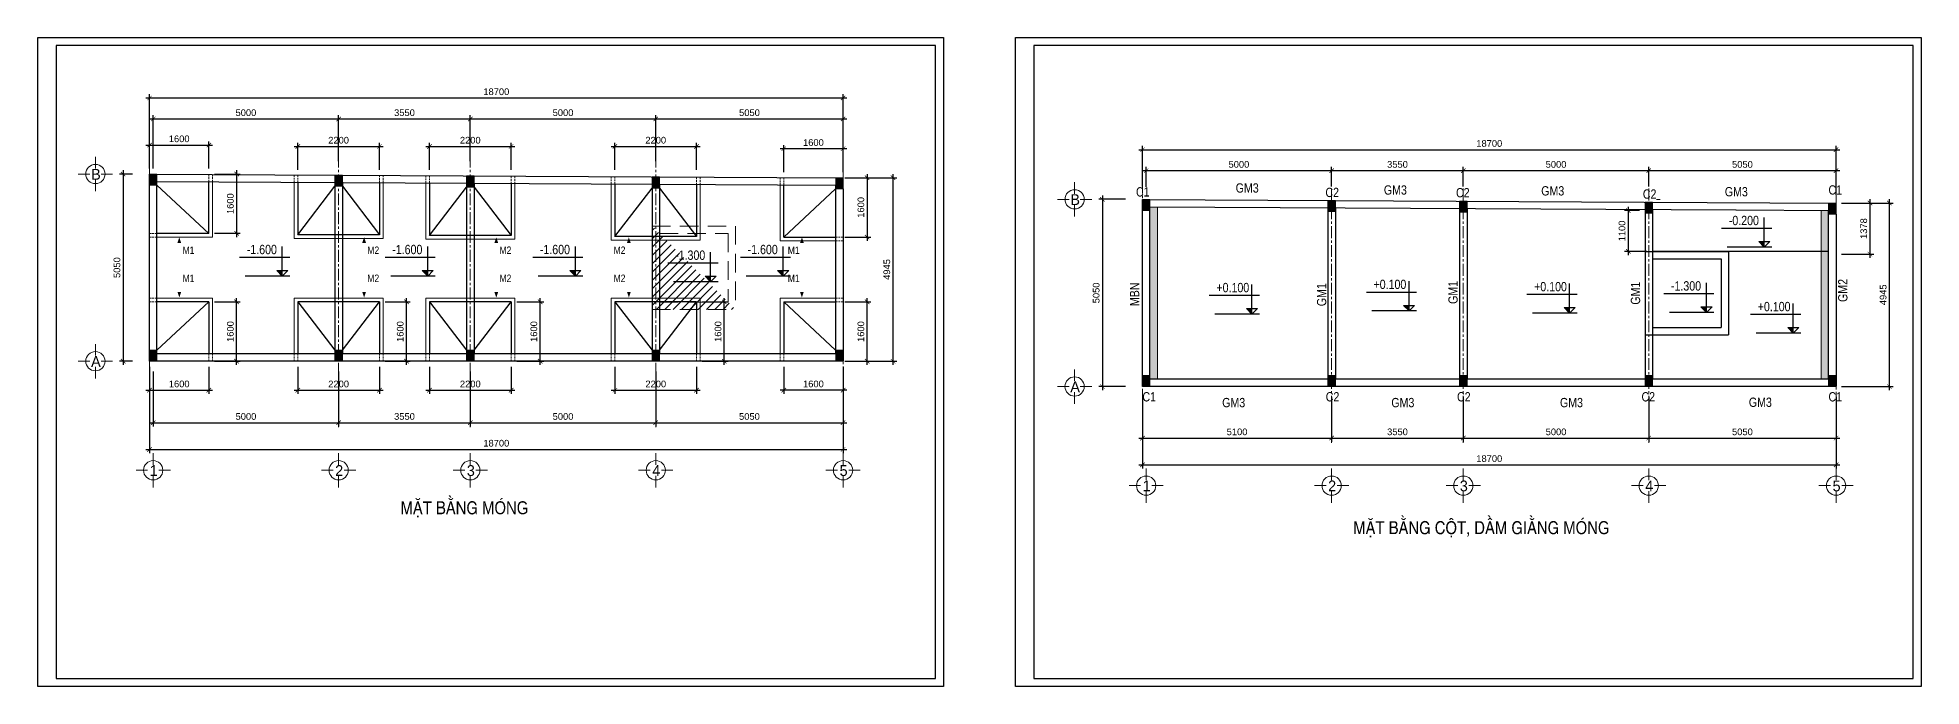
# Model space of a CAD drawing. Header units: millimetres. Extents: x -559287 to -299624, y 2351330 to 2655682.
# Drawn here: x -530404 to -479620, y 2588499 to 2605997 of the extents above; entities that cross this region are included whole.
import ezdxf
from ezdxf.enums import TextEntityAlignment as Align

# ---------------------------------------------------------------- set-up
doc = ezdxf.new("R2010")
doc.units = ezdxf.units.MM
doc.header["$LTSCALE"] = 10
for name, pattern in [('ACAD_ISO04W100', [30, 24, -3, 0, -3]), ('CENTER', [50.8, 31.75, -6.35, 6.35, -6.35]), ('HIDDENX2', [0.75, 0.5, -0.25])]:
    doc.linetypes.add(name, pattern=pattern)
doc.layers.get('0').update_dxf_attribs({"lineweight": 20})
doc.layers.get('Defpoints').update_dxf_attribs({"lineweight": 20})
for name, color, linetype, lineweight in [('BTCT', 7, 'Continuous', 20), ('Dim', 251, 'Continuous', 15), ('net bao', 50, 'Continuous', 5), ('Net khuat', 76, 'HIDDENX2', 15), ('Net manh', 8, 'Continuous', 13), ('Net-manh', 250, 'Continuous', 9), ('Net-thay', 252, 'Continuous', 9), ('Text', 54, 'Continuous', 25), ('Tim', 144, 'CENTER', 9), ('Tuong', 1, 'Continuous', 30)]:
    doc.layers.add(name, color=color, linetype=linetype, lineweight=lineweight)
doc.layers.add('HA', color=8, linetype='Continuous')
doc.layers.add('ththep', color=3, linetype='Continuous')
doc.styles.add('CVN', font='VHELVCN.TTF', dxfattribs={"height": 240})
doc.styles.add('HELVE', font='VHAVAN.TTF', dxfattribs={"height": 800})
doc.styles.add('NGHIA5', font='arial_0.ttf', dxfattribs={"height": 180})
doc.styles.add('STYLE1-S1', font='VHARIALN.TTF')
doc.styles.add('VNGL250', font='VHELVCN.TTF', dxfattribs={"height": 250})
doc.styles.add('VNI-HELVEC250', font='VHELVCN.TTF', dxfattribs={"height": 250})
doc.dimstyles.new('dim100', dxfattribs={"dimscale": 100, "dimtxt": 180, "dimasz": 1.2, "dimexe": 1, "dimexo": 1.5, "dimgap": 0.75, "dimtad": 1, "dimdec": 0, "dimzin": 0, "dimdsep": 46, "dimtxsty": 'NGHIA5', "dimblk1": 'ARCHTICK', "dimblk2": 'ARCHTICK', "dimsah": 1, "dimcen": 0.09, "dimdle": 1, "dimclrd": 256, "dimclre": 256, "dimclrt": 54, "dimadec": 0, "dimazin": 0, "dimtfac": 1, "dimtdec": 0, "dimtofl": 0, "dimtmove": 2, "dimatfit": 3, "dimfxl": 0, "dimtolj": 1, "dimtzin": 0, "dimarcsym": 0})

msp = doc.modelspace()

# ---------------------------------------------------------------- texts
at = {"layer": 'Text'}
for s, height, style, p in [('C1', 250, 'CVN', (-500792.9, 2601712.3)), ('GM3', 250, 'CVN', (-498105.3, 2601818.1)), ('C2', 250, 'CVN', (-495685.7, 2601697.7)), ('GM3', 250, 'CVN', (-494110, 2601763.5)), ('C2', 250, 'CVN', (-492164.9, 2601690.7)), ('GM3', 250, 'CVN', (-489867.6, 2601740.1)), ('C2', 250, 'CVN', (-487127.6, 2601653.2)), ('GM3', 250, 'CVN', (-484917.7, 2601716.7)), ('C1', 250, 'CVN', (-482122.8, 2601765.3)), ('m1', 200, 'STYLE1-S1', (-526497.7, 2600163.1)), ('m2', 200, 'STYLE1-S1', (-521515.5, 2600163.1)), ('m2', 200, 'STYLE1-S1', (-517952.6, 2600163.1)), ('m2', 200, 'STYLE1-S1', (-514876.3, 2600163.1)), ('m1', 200, 'STYLE1-S1', (-510180.3, 2600163.1)), ('m1', 200, 'STYLE1-S1', (-526497.7, 2599406)), ('m2', 200, 'STYLE1-S1', (-521515.5, 2599406)), ('m2', 200, 'STYLE1-S1', (-517952.6, 2599406)), ('m2', 200, 'STYLE1-S1', (-514876.3, 2599406)), ('m1', 200, 'STYLE1-S1', (-510180.3, 2599406)), ('C1', 250, 'CVN', (-500619, 2596184.9)), ('GM3', 250, 'CVN', (-498469.6, 2596028.6)), ('C2', 250, 'CVN', (-495676.4, 2596184.9)), ('GM3', 250, 'CVN', (-493909, 2596028.6)), ('C2', 250, 'CVN', (-492137.5, 2596184.9)), ('GM3', 250, 'CVN', (-489362.8, 2596028.6)), ('C2', 250, 'CVN', (-487163.7, 2596184.9)), ('GM3', 250, 'CVN', (-484270.3, 2596037.7)), ('C1', 250, 'CVN', (-482122.8, 2596184.9)), ('mÆt b»ng mãng', 350, 'STYLE1-S1', (-520621.8, 2593141.6)), ('mÆt b»ng cét, dÇm gi»ng mãng', 350, 'STYLE1-S1', (-494936.2, 2592604.7))]:
    msp.add_text(s, height=height, dxfattribs=dict(at, style=style)).set_placement(p)
at = {"layer": 'Text', "style": 'CVN'}
for s, p in [('MBN', (-500706.5, 2598755.7)), ('GM1', (-495663.2, 2598753.4)), ('GM1', (-492120, 2598814.1)), ('GM1', (-487201.5, 2598794.3)), ('GM2', (-481611.8, 2598867.4))]:
    msp.add_text(s, height=250, rotation=90, dxfattribs=at).set_placement(p)

# ---------------------------------------------------------------- blocks, each defined once
blk = doc.blocks.new('_ARCHTICK')
at = {"color": 0, "linetype": 'ByBlock', "const_width": 0.15}
blk.add_lwpolyline([(-0.5, -0.5), (0.5, 0.5)], dxfattribs=at)
blk = doc.blocks.new('*D8')
at = {"layer": 'Defpoints', "color": 0, "transparency": 16777216}
for p in [(-500618, 2596456), (-495518, 2596456), (-495518, 2595196)]:
    blk.add_point(p, dxfattribs=at)
at = {"layer": 'Dim', "lineweight": -2, "transparency": 16777216}
for p, q in [((-500618, 2596306), (-500618, 2595096)), ((-495518, 2596306), (-495518, 2595096)), ((-500718, 2595196), (-495418, 2595196))]:
    blk.add_line(p, q, dxfattribs=at)
at = {"layer": 'Dim', "lineweight": -2, "transparency": 16777216, "xscale": 120, "yscale": 120, "zscale": 120, "rotation": 180}
blk.add_blockref('_ARCHTICK', (-500618, 2595196), dxfattribs=at)
at = {"layer": 'Dim', "lineweight": -2, "transparency": 16777216, "xscale": 120, "yscale": 120, "zscale": 120}
blk.add_blockref('_ARCHTICK', (-495518, 2595196), dxfattribs=at)
at = {"layer": 'Dim', "color": 54, "transparency": 16777216, "insert": (-498068, 2595363), "char_height": 180, "attachment_point": 5, "style": 'NGHIA5'}
blk.add_mtext('\\A1;5100', dxfattribs=at)
blk = doc.blocks.new('*D9')
at = {"layer": 'Defpoints', "color": 0, "transparency": 16777216}
for p in [(-495518, 2596456), (-491968, 2596456), (-491968, 2595196)]:
    blk.add_point(p, dxfattribs=at)
at = {"layer": 'Dim', "lineweight": -2, "transparency": 16777216}
for p, q in [((-495518, 2596306), (-495518, 2595096)), ((-491968, 2596306), (-491968, 2595096)), ((-495618, 2595196), (-491868, 2595196))]:
    blk.add_line(p, q, dxfattribs=at)
at = {"layer": 'Dim', "lineweight": -2, "transparency": 16777216, "xscale": 120, "yscale": 120, "zscale": 120, "rotation": 180}
blk.add_blockref('_ARCHTICK', (-495518, 2595196), dxfattribs=at)
at = {"layer": 'Dim', "lineweight": -2, "transparency": 16777216, "xscale": 120, "yscale": 120, "zscale": 120}
blk.add_blockref('_ARCHTICK', (-491968, 2595196), dxfattribs=at)
at = {"layer": 'Dim', "color": 54, "transparency": 16777216, "insert": (-493743, 2595363), "char_height": 180, "attachment_point": 5, "style": 'NGHIA5'}
blk.add_mtext('\\A1;3550', dxfattribs=at)
blk = doc.blocks.new('*D10')
at = {"layer": 'Defpoints', "color": 0, "transparency": 16777216}
for p in [(-491968, 2596456), (-486968, 2596456), (-486968, 2595196)]:
    blk.add_point(p, dxfattribs=at)
at = {"layer": 'Dim', "lineweight": -2, "transparency": 16777216}
for p, q in [((-491968, 2596306), (-491968, 2595096)), ((-486968, 2596306), (-486968, 2595096)), ((-492068, 2595196), (-486868, 2595196))]:
    blk.add_line(p, q, dxfattribs=at)
at = {"layer": 'Dim', "lineweight": -2, "transparency": 16777216, "xscale": 120, "yscale": 120, "zscale": 120, "rotation": 180}
blk.add_blockref('_ARCHTICK', (-491968, 2595196), dxfattribs=at)
at = {"layer": 'Dim', "lineweight": -2, "transparency": 16777216, "xscale": 120, "yscale": 120, "zscale": 120}
blk.add_blockref('_ARCHTICK', (-486968, 2595196), dxfattribs=at)
at = {"layer": 'Dim', "color": 54, "transparency": 16777216, "insert": (-489468, 2595363), "char_height": 180, "attachment_point": 5, "style": 'NGHIA5'}
blk.add_mtext('\\A1;5000', dxfattribs=at)
blk = doc.blocks.new('*D11')
at = {"layer": 'Defpoints', "color": 0, "transparency": 16777216}
for p in [(-486968, 2596456), (-481918, 2596456), (-481918, 2595196)]:
    blk.add_point(p, dxfattribs=at)
at = {"layer": 'Dim', "lineweight": -2, "transparency": 16777216}
for p, q in [((-486968, 2596306), (-486968, 2595096)), ((-481918, 2596306), (-481918, 2595096)), ((-487068, 2595196), (-481818, 2595196))]:
    blk.add_line(p, q, dxfattribs=at)
at = {"layer": 'Dim', "lineweight": -2, "transparency": 16777216, "xscale": 120, "yscale": 120, "zscale": 120, "rotation": 180}
blk.add_blockref('_ARCHTICK', (-486968, 2595196), dxfattribs=at)
at = {"layer": 'Dim', "lineweight": -2, "transparency": 16777216, "xscale": 120, "yscale": 120, "zscale": 120}
blk.add_blockref('_ARCHTICK', (-481918, 2595196), dxfattribs=at)
at = {"layer": 'Dim', "color": 54, "transparency": 16777216, "insert": (-484443, 2595363), "char_height": 180, "attachment_point": 5, "style": 'NGHIA5'}
blk.add_mtext('\\A1;5050', dxfattribs=at)
blk = doc.blocks.new('*D12')
at = {"layer": 'Defpoints', "color": 0, "transparency": 16777216}
for p in [(-500618, 2596456), (-481918, 2596456), (-481918, 2594475)]:
    blk.add_point(p, dxfattribs=at)
at = {"layer": 'Dim', "lineweight": -2, "transparency": 16777216}
for p, q in [((-500618, 2596306), (-500618, 2594375)), ((-481918, 2596306), (-481918, 2594375)), ((-500718, 2594475), (-481818, 2594475))]:
    blk.add_line(p, q, dxfattribs=at)
at = {"layer": 'Dim', "lineweight": -2, "transparency": 16777216, "xscale": 120, "yscale": 120, "zscale": 120, "rotation": 180}
blk.add_blockref('_ARCHTICK', (-500618, 2594475), dxfattribs=at)
at = {"layer": 'Dim', "lineweight": -2, "transparency": 16777216, "xscale": 120, "yscale": 120, "zscale": 120}
blk.add_blockref('_ARCHTICK', (-481918, 2594475), dxfattribs=at)
at = {"layer": 'Dim', "color": 54, "transparency": 16777216, "insert": (-491268, 2594642), "char_height": 180, "attachment_point": 5, "style": 'NGHIA5'}
blk.add_mtext('\\A1;18700', dxfattribs=at)
blk = doc.blocks.new('truc ngang-helve')
for points in [[(0, -4.8), (0, 0)], [(-2.33, -7.13), (-7.13, -7.13)], [(2.33, -7.13), (7.13, -7.13)], [(0, -9.45), (0, -14.26)]]:
    blk.add_lwpolyline(points)
blk.add_circle((0, -7.13), 4)
at = {"style": 'HELVE'}
blk.add_attdef('A', text='', height=4.5, dxfattribs=at).set_placement((0.03, -7.01), align=Align.MIDDLE_CENTER)
blk = doc.blocks.new('*D13')
at = {"layer": 'Defpoints', "color": 0, "transparency": 16777216}
for p in [(-500930, 2601637), (-501699, 2596586), (-500930, 2596586)]:
    blk.add_point(p, dxfattribs=at)
at = {"layer": 'Dim', "lineweight": -2, "transparency": 16777216}
for p, q in [((-501699, 2601737), (-501699, 2596486)), ((-501080, 2601637), (-501799, 2601637)), ((-501080, 2596586), (-501799, 2596586))]:
    blk.add_line(p, q, dxfattribs=at)
at = {"layer": 'Dim', "lineweight": -2, "transparency": 16777216, "xscale": 120, "yscale": 120, "zscale": 120}
for p, rotation in [((-501699, 2601637), 90), ((-501699, 2596586), 270)]:
    blk.add_blockref('_ARCHTICK', p, dxfattribs=dict(at, rotation=rotation))
at = {"layer": 'Dim', "color": 54, "transparency": 16777216, "insert": (-501866, 2599112), "char_height": 180, "attachment_point": 5, "rotation": 90, "style": 'NGHIA5'}
blk.add_mtext('\\A1;5050', dxfattribs=at)
blk = doc.blocks.new('*D14')
at = {"layer": 'Defpoints', "color": 0, "transparency": 16777216}
for p in [(-495518, 2602410), (-500518, 2601822, 1), (-495518, 2601836)]:
    blk.add_point(p, dxfattribs=at)
at = {"layer": 'Dim', "lineweight": -2, "transparency": 16777216}
for p, q in [((-500618, 2602410), (-495418, 2602410)), ((-500518, 2601972), (-500518, 2602510)), ((-495518, 2601986), (-495518, 2602510))]:
    blk.add_line(p, q, dxfattribs=at)
at = {"layer": 'Dim', "lineweight": -2, "transparency": 16777216, "xscale": 120, "yscale": 120, "zscale": 120, "rotation": 180}
blk.add_blockref('_ARCHTICK', (-500518, 2602410), dxfattribs=at)
at = {"layer": 'Dim', "lineweight": -2, "transparency": 16777216, "xscale": 120, "yscale": 120, "zscale": 120}
blk.add_blockref('_ARCHTICK', (-495518, 2602410), dxfattribs=at)
at = {"layer": 'Dim', "color": 54, "transparency": 16777216, "insert": (-498018, 2602577), "char_height": 180, "attachment_point": 5, "style": 'NGHIA5'}
blk.add_mtext('\\A1;5000', dxfattribs=at)
blk = doc.blocks.new('*D15')
at = {"layer": 'Defpoints', "color": 0, "transparency": 16777216}
for p in [(-491968, 2602410), (-495518, 2601836), (-491968, 2601830)]:
    blk.add_point(p, dxfattribs=at)
at = {"layer": 'Dim', "lineweight": -2, "transparency": 16777216}
for p, q in [((-495618, 2602410), (-491868, 2602410)), ((-495518, 2601986), (-495518, 2602510)), ((-491968, 2601980), (-491968, 2602510))]:
    blk.add_line(p, q, dxfattribs=at)
at = {"layer": 'Dim', "lineweight": -2, "transparency": 16777216, "xscale": 120, "yscale": 120, "zscale": 120, "rotation": 180}
blk.add_blockref('_ARCHTICK', (-495518, 2602410), dxfattribs=at)
at = {"layer": 'Dim', "lineweight": -2, "transparency": 16777216, "xscale": 120, "yscale": 120, "zscale": 120}
blk.add_blockref('_ARCHTICK', (-491968, 2602410), dxfattribs=at)
at = {"layer": 'Dim', "color": 54, "transparency": 16777216, "insert": (-493743, 2602577), "char_height": 180, "attachment_point": 5, "style": 'NGHIA5'}
blk.add_mtext('\\A1;3550', dxfattribs=at)
blk = doc.blocks.new('*D16')
at = {"layer": 'Defpoints', "color": 0, "transparency": 16777216}
for p in [(-486968, 2602410), (-491968, 2601830), (-486968, 2601836)]:
    blk.add_point(p, dxfattribs=at)
at = {"layer": 'Dim', "lineweight": -2, "transparency": 16777216}
for p, q in [((-492068, 2602410), (-486868, 2602410)), ((-491968, 2601980), (-491968, 2602510)), ((-486968, 2601986), (-486968, 2602510))]:
    blk.add_line(p, q, dxfattribs=at)
at = {"layer": 'Dim', "lineweight": -2, "transparency": 16777216, "xscale": 120, "yscale": 120, "zscale": 120, "rotation": 180}
blk.add_blockref('_ARCHTICK', (-491968, 2602410), dxfattribs=at)
at = {"layer": 'Dim', "lineweight": -2, "transparency": 16777216, "xscale": 120, "yscale": 120, "zscale": 120}
blk.add_blockref('_ARCHTICK', (-486968, 2602410), dxfattribs=at)
at = {"layer": 'Dim', "color": 54, "transparency": 16777216, "insert": (-489468, 2602577), "char_height": 180, "attachment_point": 5, "style": 'NGHIA5'}
blk.add_mtext('\\A1;5000', dxfattribs=at)
blk = doc.blocks.new('*D17')
at = {"layer": 'Defpoints', "color": 0, "transparency": 16777216}
for p in [(-481918, 2602410), (-486968, 2601836), (-481918, 2601608)]:
    blk.add_point(p, dxfattribs=at)
at = {"layer": 'Dim', "lineweight": -2, "transparency": 16777216}
for p, q in [((-487068, 2602410), (-481818, 2602410)), ((-486968, 2601986), (-486968, 2602510)), ((-481918, 2601758), (-481918, 2602510))]:
    blk.add_line(p, q, dxfattribs=at)
at = {"layer": 'Dim', "lineweight": -2, "transparency": 16777216, "xscale": 120, "yscale": 120, "zscale": 120, "rotation": 180}
blk.add_blockref('_ARCHTICK', (-486968, 2602410), dxfattribs=at)
at = {"layer": 'Dim', "lineweight": -2, "transparency": 16777216, "xscale": 120, "yscale": 120, "zscale": 120}
blk.add_blockref('_ARCHTICK', (-481918, 2602410), dxfattribs=at)
at = {"layer": 'Dim', "color": 54, "transparency": 16777216, "insert": (-484443, 2602577), "char_height": 180, "attachment_point": 5, "style": 'NGHIA5'}
blk.add_mtext('\\A1;5050', dxfattribs=at)
blk = doc.blocks.new('*D18')
at = {"layer": 'Defpoints', "color": 0, "transparency": 16777216}
for p in [(-481918, 2602975), (-500618, 2601836), (-481918, 2601671)]:
    blk.add_point(p, dxfattribs=at)
at = {"layer": 'Dim', "lineweight": -2, "transparency": 16777216}
for p, q in [((-500718, 2602975), (-481818, 2602975)), ((-500618, 2601986), (-500618, 2603075)), ((-481918, 2601821), (-481918, 2603075))]:
    blk.add_line(p, q, dxfattribs=at)
at = {"layer": 'Dim', "lineweight": -2, "transparency": 16777216, "xscale": 120, "yscale": 120, "zscale": 120, "rotation": 180}
blk.add_blockref('_ARCHTICK', (-500618, 2602975), dxfattribs=at)
at = {"layer": 'Dim', "lineweight": -2, "transparency": 16777216, "xscale": 120, "yscale": 120, "zscale": 120}
blk.add_blockref('_ARCHTICK', (-481918, 2602975), dxfattribs=at)
at = {"layer": 'Dim', "color": 54, "transparency": 16777216, "insert": (-491268, 2603142), "char_height": 180, "attachment_point": 5, "style": 'NGHIA5'}
blk.add_mtext('\\A1;18700', dxfattribs=at)
blk = doc.blocks.new('*D19')
at = {"layer": 'Defpoints', "color": 0, "transparency": 16777216}
for p in [(-481918, 2601537), (-481918, 2600158), (-481004, 2600158)]:
    blk.add_point(p, dxfattribs=at)
at = {"layer": 'Dim', "lineweight": -2, "transparency": 16777216}
for p, q in [((-481768, 2601537), (-480904, 2601537)), ((-481004, 2601637), (-481004, 2600058)), ((-481768, 2600158), (-480904, 2600158))]:
    blk.add_line(p, q, dxfattribs=at)
at = {"layer": 'Dim', "lineweight": -2, "transparency": 16777216, "xscale": 120, "yscale": 120, "zscale": 120}
for p, rotation in [((-481004, 2601537), 90), ((-481004, 2600158), 270)]:
    blk.add_blockref('_ARCHTICK', p, dxfattribs=dict(at, rotation=rotation))
at = {"layer": 'Dim', "color": 54, "transparency": 16777216, "insert": (-481171, 2600847), "char_height": 180, "attachment_point": 5, "rotation": 90, "style": 'NGHIA5'}
blk.add_mtext('\\A1;1378', dxfattribs=at)
blk = doc.blocks.new('*D20')
at = {"layer": 'Defpoints', "color": 0, "transparency": 16777216}
for p in [(-481919, 2601537), (-480481, 2601537), (-481919, 2596586)]:
    blk.add_point(p, dxfattribs=at)
at = {"layer": 'Dim', "lineweight": -2, "transparency": 16777216}
for p, q in [((-481769, 2601537), (-480381, 2601537)), ((-480481, 2596486), (-480481, 2601637)), ((-481769, 2596586), (-480381, 2596586))]:
    blk.add_line(p, q, dxfattribs=at)
at = {"layer": 'Dim', "lineweight": -2, "transparency": 16777216, "xscale": 120, "yscale": 120, "zscale": 120}
for p, rotation in [((-480481, 2601537), 90), ((-480481, 2596586), 270)]:
    blk.add_blockref('_ARCHTICK', p, dxfattribs=dict(at, rotation=rotation))
at = {"layer": 'Dim', "color": 54, "transparency": 16777216, "insert": (-480648, 2599061), "char_height": 180, "attachment_point": 5, "rotation": 90, "style": 'NGHIA5'}
blk.add_mtext('\\A1;4945', dxfattribs=at)
blk = doc.blocks.new('*D21')
at = {"layer": 'Defpoints', "color": 0, "transparency": 16777216}
for p in [(-527289, 2597139), (-522290, 2597139), (-522290, 2595611)]:
    blk.add_point(p, dxfattribs=at)
at = {"layer": 'Dim', "lineweight": -2, "transparency": 16777216}
for p, q in [((-527289, 2596989), (-527289, 2595511)), ((-522290, 2596989), (-522290, 2595511)), ((-527389, 2595611), (-522190, 2595611))]:
    blk.add_line(p, q, dxfattribs=at)
at = {"layer": 'Dim', "lineweight": -2, "transparency": 16777216, "xscale": 120, "yscale": 120, "zscale": 120, "rotation": 180}
blk.add_blockref('_ARCHTICK', (-527289, 2595611), dxfattribs=at)
at = {"layer": 'Dim', "lineweight": -2, "transparency": 16777216, "xscale": 120, "yscale": 120, "zscale": 120}
blk.add_blockref('_ARCHTICK', (-522290, 2595611), dxfattribs=at)
at = {"layer": 'Dim', "color": 54, "transparency": 16777216, "insert": (-524789, 2595778), "char_height": 180, "attachment_point": 5, "style": 'NGHIA5'}
blk.add_mtext('\\A1;5000', dxfattribs=at)
blk = doc.blocks.new('*D22')
at = {"layer": 'Defpoints', "color": 0, "transparency": 16777216}
for p in [(-522290, 2597139), (-518740, 2597139), (-518740, 2595611)]:
    blk.add_point(p, dxfattribs=at)
at = {"layer": 'Dim', "lineweight": -2, "transparency": 16777216}
for p, q in [((-522290, 2596989), (-522290, 2595511)), ((-518740, 2596989), (-518740, 2595511)), ((-522390, 2595611), (-518640, 2595611))]:
    blk.add_line(p, q, dxfattribs=at)
at = {"layer": 'Dim', "lineweight": -2, "transparency": 16777216, "xscale": 120, "yscale": 120, "zscale": 120, "rotation": 180}
blk.add_blockref('_ARCHTICK', (-522290, 2595611), dxfattribs=at)
at = {"layer": 'Dim', "lineweight": -2, "transparency": 16777216, "xscale": 120, "yscale": 120, "zscale": 120}
blk.add_blockref('_ARCHTICK', (-518740, 2595611), dxfattribs=at)
at = {"layer": 'Dim', "color": 54, "transparency": 16777216, "insert": (-520515, 2595778), "char_height": 180, "attachment_point": 5, "style": 'NGHIA5'}
blk.add_mtext('\\A1;3550', dxfattribs=at)
blk = doc.blocks.new('*D23')
at = {"layer": 'Defpoints', "color": 0, "transparency": 16777216}
for p in [(-518740, 2597139), (-513740, 2597139), (-513740, 2595611)]:
    blk.add_point(p, dxfattribs=at)
at = {"layer": 'Dim', "lineweight": -2, "transparency": 16777216}
for p, q in [((-518740, 2596989), (-518740, 2595511)), ((-513740, 2596989), (-513740, 2595511)), ((-518840, 2595611), (-513640, 2595611))]:
    blk.add_line(p, q, dxfattribs=at)
at = {"layer": 'Dim', "lineweight": -2, "transparency": 16777216, "xscale": 120, "yscale": 120, "zscale": 120, "rotation": 180}
blk.add_blockref('_ARCHTICK', (-518740, 2595611), dxfattribs=at)
at = {"layer": 'Dim', "lineweight": -2, "transparency": 16777216, "xscale": 120, "yscale": 120, "zscale": 120}
blk.add_blockref('_ARCHTICK', (-513740, 2595611), dxfattribs=at)
at = {"layer": 'Dim', "color": 54, "transparency": 16777216, "insert": (-516240, 2595778), "char_height": 180, "attachment_point": 5, "style": 'NGHIA5'}
blk.add_mtext('\\A1;5000', dxfattribs=at)
blk = doc.blocks.new('*D24')
at = {"layer": 'Defpoints', "color": 0, "transparency": 16777216}
for p in [(-513740, 2597139), (-508690, 2597139), (-508690, 2595611)]:
    blk.add_point(p, dxfattribs=at)
at = {"layer": 'Dim', "lineweight": -2, "transparency": 16777216}
for p, q in [((-513740, 2596989), (-513740, 2595511)), ((-508690, 2596989), (-508690, 2595511)), ((-513840, 2595611), (-508590, 2595611))]:
    blk.add_line(p, q, dxfattribs=at)
at = {"layer": 'Dim', "lineweight": -2, "transparency": 16777216, "xscale": 120, "yscale": 120, "zscale": 120, "rotation": 180}
blk.add_blockref('_ARCHTICK', (-513740, 2595611), dxfattribs=at)
at = {"layer": 'Dim', "lineweight": -2, "transparency": 16777216, "xscale": 120, "yscale": 120, "zscale": 120}
blk.add_blockref('_ARCHTICK', (-508690, 2595611), dxfattribs=at)
at = {"layer": 'Dim', "color": 54, "transparency": 16777216, "insert": (-511215, 2595778), "char_height": 180, "attachment_point": 5, "style": 'NGHIA5'}
blk.add_mtext('\\A1;5050', dxfattribs=at)
blk = doc.blocks.new('*D25')
at = {"layer": 'Defpoints', "color": 0, "transparency": 16777216}
for p in [(-527389, 2597139), (-508690, 2597139), (-508690, 2594890)]:
    blk.add_point(p, dxfattribs=at)
at = {"layer": 'Dim', "lineweight": -2, "transparency": 16777216}
for p, q in [((-527389, 2596989), (-527389, 2594790)), ((-508690, 2596989), (-508690, 2594790)), ((-527489, 2594890), (-508590, 2594890))]:
    blk.add_line(p, q, dxfattribs=at)
at = {"layer": 'Dim', "lineweight": -2, "transparency": 16777216, "xscale": 120, "yscale": 120, "zscale": 120, "rotation": 180}
blk.add_blockref('_ARCHTICK', (-527389, 2594890), dxfattribs=at)
at = {"layer": 'Dim', "lineweight": -2, "transparency": 16777216, "xscale": 120, "yscale": 120, "zscale": 120}
blk.add_blockref('_ARCHTICK', (-508690, 2594890), dxfattribs=at)
at = {"layer": 'Dim', "color": 54, "transparency": 16777216, "insert": (-518039, 2595057), "char_height": 180, "attachment_point": 5, "style": 'NGHIA5'}
blk.add_mtext('\\A1;18700', dxfattribs=at)
blk = doc.blocks.new('*D26')
at = {"layer": 'Defpoints', "color": 0, "transparency": 16777216}
for p in [(-527701, 2602319), (-528100, 2597269), (-527701, 2597269)]:
    blk.add_point(p, dxfattribs=at)
at = {"layer": 'Dim', "lineweight": -2, "transparency": 16777216}
for p, q in [((-527851, 2602319), (-528200, 2602319)), ((-528100, 2602419), (-528100, 2597169)), ((-527851, 2597269), (-528200, 2597269))]:
    blk.add_line(p, q, dxfattribs=at)
at = {"layer": 'Dim', "lineweight": -2, "transparency": 16777216, "xscale": 120, "yscale": 120, "zscale": 120}
for p, rotation in [((-528100, 2602319), 90), ((-528100, 2597269), 270)]:
    blk.add_blockref('_ARCHTICK', p, dxfattribs=dict(at, rotation=rotation))
at = {"layer": 'Dim', "color": 54, "transparency": 16777216, "insert": (-528267, 2599794), "char_height": 180, "attachment_point": 5, "rotation": 90, "style": 'NGHIA5'}
blk.add_mtext('\\A1;5050', dxfattribs=at)
blk = doc.blocks.new('*D27')
at = {"layer": 'Defpoints', "color": 0, "transparency": 16777216}
for p in [(-522290, 2603805), (-527289, 2602314), (-522290, 2602519)]:
    blk.add_point(p, dxfattribs=at)
at = {"layer": 'Dim', "lineweight": -2, "transparency": 16777216}
for p, q in [((-527389, 2603805), (-522190, 2603805)), ((-527289, 2602464), (-527289, 2603905)), ((-522290, 2602669), (-522290, 2603905))]:
    blk.add_line(p, q, dxfattribs=at)
at = {"layer": 'Dim', "lineweight": -2, "transparency": 16777216, "xscale": 120, "yscale": 120, "zscale": 120, "rotation": 180}
blk.add_blockref('_ARCHTICK', (-527289, 2603805), dxfattribs=at)
at = {"layer": 'Dim', "lineweight": -2, "transparency": 16777216, "xscale": 120, "yscale": 120, "zscale": 120}
blk.add_blockref('_ARCHTICK', (-522290, 2603805), dxfattribs=at)
at = {"layer": 'Dim', "color": 54, "transparency": 16777216, "insert": (-524790, 2603972), "char_height": 180, "attachment_point": 5, "style": 'NGHIA5'}
blk.add_mtext('\\A1;5000', dxfattribs=at)
blk = doc.blocks.new('*D28')
at = {"layer": 'Defpoints', "color": 0, "transparency": 16777216}
for p in [(-518740, 2603805), (-522290, 2602519), (-518740, 2602512)]:
    blk.add_point(p, dxfattribs=at)
at = {"layer": 'Dim', "lineweight": -2, "transparency": 16777216}
for p, q in [((-522390, 2603805), (-518640, 2603805)), ((-522290, 2602669), (-522290, 2603905)), ((-518740, 2602662), (-518740, 2603905))]:
    blk.add_line(p, q, dxfattribs=at)
at = {"layer": 'Dim', "lineweight": -2, "transparency": 16777216, "xscale": 120, "yscale": 120, "zscale": 120, "rotation": 180}
blk.add_blockref('_ARCHTICK', (-522290, 2603805), dxfattribs=at)
at = {"layer": 'Dim', "lineweight": -2, "transparency": 16777216, "xscale": 120, "yscale": 120, "zscale": 120}
blk.add_blockref('_ARCHTICK', (-518740, 2603805), dxfattribs=at)
at = {"layer": 'Dim', "color": 54, "transparency": 16777216, "insert": (-520515, 2603972), "char_height": 180, "attachment_point": 5, "style": 'NGHIA5'}
blk.add_mtext('\\A1;3550', dxfattribs=at)
blk = doc.blocks.new('*D29')
at = {"layer": 'Defpoints', "color": 0, "transparency": 16777216}
for p in [(-513740, 2603805), (-518740, 2602512), (-513740, 2602519)]:
    blk.add_point(p, dxfattribs=at)
at = {"layer": 'Dim', "lineweight": -2, "transparency": 16777216}
for p, q in [((-518840, 2603805), (-513640, 2603805)), ((-518740, 2602662), (-518740, 2603905)), ((-513740, 2602669), (-513740, 2603905))]:
    blk.add_line(p, q, dxfattribs=at)
at = {"layer": 'Dim', "lineweight": -2, "transparency": 16777216, "xscale": 120, "yscale": 120, "zscale": 120, "rotation": 180}
blk.add_blockref('_ARCHTICK', (-518740, 2603805), dxfattribs=at)
at = {"layer": 'Dim', "lineweight": -2, "transparency": 16777216, "xscale": 120, "yscale": 120, "zscale": 120}
blk.add_blockref('_ARCHTICK', (-513740, 2603805), dxfattribs=at)
at = {"layer": 'Dim', "color": 54, "transparency": 16777216, "insert": (-516240, 2603972), "char_height": 180, "attachment_point": 5, "style": 'NGHIA5'}
blk.add_mtext('\\A1;5000', dxfattribs=at)
blk = doc.blocks.new('*D30')
at = {"layer": 'Defpoints', "color": 0, "transparency": 16777216}
for p in [(-508689, 2603805), (-513740, 2602519), (-508689, 2602291)]:
    blk.add_point(p, dxfattribs=at)
at = {"layer": 'Dim', "lineweight": -2, "transparency": 16777216}
for p, q in [((-513840, 2603805), (-508589, 2603805)), ((-513740, 2602669), (-513740, 2603905)), ((-508689, 2602441), (-508689, 2603905))]:
    blk.add_line(p, q, dxfattribs=at)
at = {"layer": 'Dim', "lineweight": -2, "transparency": 16777216, "xscale": 120, "yscale": 120, "zscale": 120, "rotation": 180}
blk.add_blockref('_ARCHTICK', (-513740, 2603805), dxfattribs=at)
at = {"layer": 'Dim', "lineweight": -2, "transparency": 16777216, "xscale": 120, "yscale": 120, "zscale": 120}
blk.add_blockref('_ARCHTICK', (-508689, 2603805), dxfattribs=at)
at = {"layer": 'Dim', "color": 54, "transparency": 16777216, "insert": (-511214, 2603972), "char_height": 180, "attachment_point": 5, "style": 'NGHIA5'}
blk.add_mtext('\\A1;5050', dxfattribs=at)
blk = doc.blocks.new('*D31')
at = {"layer": 'Defpoints', "color": 0, "transparency": 16777216}
for p in [(-508689, 2604370), (-527389, 2602314), (-508689, 2602354)]:
    blk.add_point(p, dxfattribs=at)
at = {"layer": 'Dim', "lineweight": -2, "transparency": 16777216}
for p, q in [((-527489, 2604370), (-508589, 2604370)), ((-527389, 2602464), (-527389, 2604470)), ((-508689, 2602504), (-508689, 2604470))]:
    blk.add_line(p, q, dxfattribs=at)
at = {"layer": 'Dim', "lineweight": -2, "transparency": 16777216, "xscale": 120, "yscale": 120, "zscale": 120, "rotation": 180}
blk.add_blockref('_ARCHTICK', (-527389, 2604370), dxfattribs=at)
at = {"layer": 'Dim', "lineweight": -2, "transparency": 16777216, "xscale": 120, "yscale": 120, "zscale": 120}
blk.add_blockref('_ARCHTICK', (-508689, 2604370), dxfattribs=at)
at = {"layer": 'Dim', "color": 54, "transparency": 16777216, "insert": (-518039, 2604537), "char_height": 180, "attachment_point": 5, "style": 'NGHIA5'}
blk.add_mtext('\\A1;18700', dxfattribs=at)
blk = doc.blocks.new('*D32')
at = {"layer": 'Defpoints', "color": 0, "transparency": 16777216}
for p in [(-508690, 2602219), (-507343, 2602219), (-508690, 2597269)]:
    blk.add_point(p, dxfattribs=at)
at = {"layer": 'Dim', "lineweight": -2, "transparency": 16777216}
for p, q in [((-508540, 2602219), (-507243, 2602219)), ((-507343, 2597169), (-507343, 2602319)), ((-508540, 2597269), (-507243, 2597269))]:
    blk.add_line(p, q, dxfattribs=at)
at = {"layer": 'Dim', "lineweight": -2, "transparency": 16777216, "xscale": 120, "yscale": 120, "zscale": 120}
for p, rotation in [((-507343, 2602219), 90), ((-507343, 2597269), 270)]:
    blk.add_blockref('_ARCHTICK', p, dxfattribs=dict(at, rotation=rotation))
at = {"layer": 'Dim', "color": 54, "transparency": 16777216, "insert": (-507510, 2599744), "char_height": 180, "attachment_point": 5, "rotation": 90, "style": 'NGHIA5'}
blk.add_mtext('\\A1;4945', dxfattribs=at)
blk = doc.blocks.new('*D33')
at = {"layer": 'Defpoints', "color": 0, "transparency": 16777216}
for p in [(-523390, 2597269), (-521190, 2597269), (-521190, 2596488)]:
    blk.add_point(p, dxfattribs=at)
at = {"layer": 'Dim', "lineweight": -2, "transparency": 16777216}
for p, q in [((-523390, 2597119), (-523390, 2596388)), ((-521190, 2597119), (-521190, 2596388)), ((-523490, 2596488), (-521090, 2596488))]:
    blk.add_line(p, q, dxfattribs=at)
at = {"layer": 'Dim', "lineweight": -2, "transparency": 16777216, "xscale": 120, "yscale": 120, "zscale": 120, "rotation": 180}
blk.add_blockref('_ARCHTICK', (-523390, 2596488), dxfattribs=at)
at = {"layer": 'Dim', "lineweight": -2, "transparency": 16777216, "xscale": 120, "yscale": 120, "zscale": 120}
blk.add_blockref('_ARCHTICK', (-521190, 2596488), dxfattribs=at)
at = {"layer": 'Dim', "color": 54, "transparency": 16777216, "insert": (-522290, 2596655), "char_height": 180, "attachment_point": 5, "style": 'NGHIA5'}
blk.add_mtext('\\A1;2200', dxfattribs=at)
blk = doc.blocks.new('*D34')
at = {"layer": 'Defpoints', "color": 0, "transparency": 16777216}
for p in [(-527389, 2597270), (-525789, 2597270), (-525789, 2596489)]:
    blk.add_point(p, dxfattribs=at)
at = {"layer": 'Dim', "lineweight": -2, "transparency": 16777216}
for p, q in [((-527389, 2597120), (-527389, 2596389)), ((-525789, 2597120), (-525789, 2596389)), ((-527489, 2596489), (-525689, 2596489))]:
    blk.add_line(p, q, dxfattribs=at)
at = {"layer": 'Dim', "lineweight": -2, "transparency": 16777216, "xscale": 120, "yscale": 120, "zscale": 120, "rotation": 180}
blk.add_blockref('_ARCHTICK', (-527389, 2596489), dxfattribs=at)
at = {"layer": 'Dim', "lineweight": -2, "transparency": 16777216, "xscale": 120, "yscale": 120, "zscale": 120}
blk.add_blockref('_ARCHTICK', (-525789, 2596489), dxfattribs=at)
at = {"layer": 'Dim', "color": 54, "transparency": 16777216, "insert": (-526589, 2596656), "char_height": 180, "attachment_point": 5, "style": 'NGHIA5'}
blk.add_mtext('\\A1;1600', dxfattribs=at)
blk = doc.blocks.new('*D35')
at = {"layer": 'Defpoints', "color": 0, "transparency": 16777216}
for p in [(-525789, 2598870), (-525042, 2598870), (-525789, 2597270)]:
    blk.add_point(p, dxfattribs=at)
at = {"layer": 'Dim', "lineweight": -2, "transparency": 16777216}
for p, q in [((-525639, 2598870), (-524942, 2598870)), ((-525042, 2597170), (-525042, 2598970)), ((-525639, 2597270), (-524942, 2597270))]:
    blk.add_line(p, q, dxfattribs=at)
at = {"layer": 'Dim', "lineweight": -2, "transparency": 16777216, "xscale": 120, "yscale": 120, "zscale": 120}
for p, rotation in [((-525042, 2598870), 90), ((-525042, 2597270), 270)]:
    blk.add_blockref('_ARCHTICK', p, dxfattribs=dict(at, rotation=rotation))
at = {"layer": 'Dim', "color": 54, "transparency": 16777216, "insert": (-525209, 2598070), "char_height": 180, "attachment_point": 5, "rotation": 90, "style": 'NGHIA5'}
blk.add_mtext('\\A1;1600', dxfattribs=at)
blk = doc.blocks.new('*D36')
at = {"layer": 'Defpoints', "color": 0, "transparency": 16777216}
for p in [(-521190, 2598870), (-520462, 2598870), (-521190, 2597270)]:
    blk.add_point(p, dxfattribs=at)
at = {"layer": 'Dim', "lineweight": -2, "transparency": 16777216}
for p, q in [((-521040, 2598870), (-520362, 2598870)), ((-520462, 2597170), (-520462, 2598970)), ((-521040, 2597270), (-520362, 2597270))]:
    blk.add_line(p, q, dxfattribs=at)
at = {"layer": 'Dim', "lineweight": -2, "transparency": 16777216, "xscale": 120, "yscale": 120, "zscale": 120}
for p, rotation in [((-520462, 2598870), 90), ((-520462, 2597270), 270)]:
    blk.add_blockref('_ARCHTICK', p, dxfattribs=dict(at, rotation=rotation))
at = {"layer": 'Dim', "color": 54, "transparency": 16777216, "insert": (-520629, 2598070), "char_height": 180, "attachment_point": 5, "rotation": 90, "style": 'NGHIA5'}
blk.add_mtext('\\A1;1600', dxfattribs=at)
blk = doc.blocks.new('*D37')
at = {"layer": 'Defpoints', "color": 0, "transparency": 16777216}
for p in [(-525789, 2603100), (-527388, 2602314), (-525789, 2602319)]:
    blk.add_point(p, dxfattribs=at)
at = {"layer": 'Dim', "lineweight": -2, "transparency": 16777216}
for p, q in [((-527488, 2603100), (-525689, 2603100)), ((-527388, 2602464), (-527388, 2603200)), ((-525789, 2602469), (-525789, 2603200))]:
    blk.add_line(p, q, dxfattribs=at)
at = {"layer": 'Dim', "lineweight": -2, "transparency": 16777216, "xscale": 120, "yscale": 120, "zscale": 120, "rotation": 180}
blk.add_blockref('_ARCHTICK', (-527388, 2603100), dxfattribs=at)
at = {"layer": 'Dim', "lineweight": -2, "transparency": 16777216, "xscale": 120, "yscale": 120, "zscale": 120}
blk.add_blockref('_ARCHTICK', (-525789, 2603100), dxfattribs=at)
at = {"layer": 'Dim', "color": 54, "transparency": 16777216, "insert": (-526589, 2603267), "char_height": 180, "attachment_point": 5, "style": 'NGHIA5'}
blk.add_mtext('\\A1;1600', dxfattribs=at)
blk = doc.blocks.new('*D38')
at = {"layer": 'Defpoints', "color": 0, "transparency": 16777216}
for p in [(-525789, 2602319), (-525789, 2600719), (-525042, 2600719)]:
    blk.add_point(p, dxfattribs=at)
at = {"layer": 'Dim', "lineweight": -2, "transparency": 16777216}
for p, q in [((-525639, 2602319), (-524942, 2602319)), ((-525042, 2602419), (-525042, 2600619)), ((-525639, 2600719), (-524942, 2600719))]:
    blk.add_line(p, q, dxfattribs=at)
at = {"layer": 'Dim', "lineweight": -2, "transparency": 16777216, "xscale": 120, "yscale": 120, "zscale": 120}
for p, rotation in [((-525042, 2602319), 90), ((-525042, 2600719), 270)]:
    blk.add_blockref('_ARCHTICK', p, dxfattribs=dict(at, rotation=rotation))
at = {"layer": 'Dim', "color": 54, "transparency": 16777216, "insert": (-525209, 2601519), "char_height": 180, "attachment_point": 5, "rotation": 90, "style": 'NGHIA5'}
blk.add_mtext('\\A1;1600', dxfattribs=at)
blk = doc.blocks.new('*D39')
at = {"layer": 'Defpoints', "color": 0, "transparency": 16777216}
for p in [(-519840, 2597269), (-517640, 2597269), (-517640, 2596488)]:
    blk.add_point(p, dxfattribs=at)
at = {"layer": 'Dim', "lineweight": -2, "transparency": 16777216}
for p, q in [((-519840, 2597119), (-519840, 2596388)), ((-517640, 2597119), (-517640, 2596388)), ((-519940, 2596488), (-517540, 2596488))]:
    blk.add_line(p, q, dxfattribs=at)
at = {"layer": 'Dim', "lineweight": -2, "transparency": 16777216, "xscale": 120, "yscale": 120, "zscale": 120, "rotation": 180}
blk.add_blockref('_ARCHTICK', (-519840, 2596488), dxfattribs=at)
at = {"layer": 'Dim', "lineweight": -2, "transparency": 16777216, "xscale": 120, "yscale": 120, "zscale": 120}
blk.add_blockref('_ARCHTICK', (-517640, 2596488), dxfattribs=at)
at = {"layer": 'Dim', "color": 54, "transparency": 16777216, "insert": (-518740, 2596655), "char_height": 180, "attachment_point": 5, "style": 'NGHIA5'}
blk.add_mtext('\\A1;2200', dxfattribs=at)
blk = doc.blocks.new('*D40')
at = {"layer": 'Defpoints', "color": 0, "transparency": 16777216}
for p in [(-517640, 2598870), (-516859, 2598870), (-517640, 2597270)]:
    blk.add_point(p, dxfattribs=at)
at = {"layer": 'Dim', "lineweight": -2, "transparency": 16777216}
for p, q in [((-517490, 2598870), (-516759, 2598870)), ((-516859, 2597170), (-516859, 2598970)), ((-517490, 2597270), (-516759, 2597270))]:
    blk.add_line(p, q, dxfattribs=at)
at = {"layer": 'Dim', "lineweight": -2, "transparency": 16777216, "xscale": 120, "yscale": 120, "zscale": 120}
for p, rotation in [((-516859, 2598870), 90), ((-516859, 2597270), 270)]:
    blk.add_blockref('_ARCHTICK', p, dxfattribs=dict(at, rotation=rotation))
at = {"layer": 'Dim', "color": 54, "transparency": 16777216, "insert": (-517026, 2598070), "char_height": 180, "attachment_point": 5, "rotation": 90, "style": 'NGHIA5'}
blk.add_mtext('\\A1;1600', dxfattribs=at)
blk = doc.blocks.new('*D41')
at = {"layer": 'Defpoints', "color": 0, "transparency": 16777216}
for p in [(-514840, 2597269), (-512640, 2597269), (-512640, 2596488)]:
    blk.add_point(p, dxfattribs=at)
at = {"layer": 'Dim', "lineweight": -2, "transparency": 16777216}
for p, q in [((-514840, 2597119), (-514840, 2596388)), ((-512640, 2597119), (-512640, 2596388)), ((-514940, 2596488), (-512540, 2596488))]:
    blk.add_line(p, q, dxfattribs=at)
at = {"layer": 'Dim', "lineweight": -2, "transparency": 16777216, "xscale": 120, "yscale": 120, "zscale": 120, "rotation": 180}
blk.add_blockref('_ARCHTICK', (-514840, 2596488), dxfattribs=at)
at = {"layer": 'Dim', "lineweight": -2, "transparency": 16777216, "xscale": 120, "yscale": 120, "zscale": 120}
blk.add_blockref('_ARCHTICK', (-512640, 2596488), dxfattribs=at)
at = {"layer": 'Dim', "color": 54, "transparency": 16777216, "insert": (-513740, 2596655), "char_height": 180, "attachment_point": 5, "style": 'NGHIA5'}
blk.add_mtext('\\A1;2200', dxfattribs=at)
blk = doc.blocks.new('*D42')
at = {"layer": 'Defpoints', "color": 0, "transparency": 16777216}
for p in [(-512640, 2598870), (-511892, 2598870), (-512640, 2597270)]:
    blk.add_point(p, dxfattribs=at)
at = {"layer": 'Dim', "lineweight": -2, "transparency": 16777216}
for p, q in [((-512490, 2598870), (-511792, 2598870)), ((-511892, 2597170), (-511892, 2598970)), ((-512490, 2597270), (-511792, 2597270))]:
    blk.add_line(p, q, dxfattribs=at)
at = {"layer": 'Dim', "lineweight": -2, "transparency": 16777216, "xscale": 120, "yscale": 120, "zscale": 120}
for p, rotation in [((-511892, 2598870), 90), ((-511892, 2597270), 270)]:
    blk.add_blockref('_ARCHTICK', p, dxfattribs=dict(at, rotation=rotation))
at = {"layer": 'Dim', "color": 54, "transparency": 16777216, "insert": (-512059, 2598070), "char_height": 180, "attachment_point": 5, "rotation": 90, "style": 'NGHIA5'}
blk.add_mtext('\\A1;1600', dxfattribs=at)
blk = doc.blocks.new('*D43')
at = {"layer": 'Defpoints', "color": 0, "transparency": 16777216}
for p in [(-510290, 2597270), (-508690, 2597270), (-510290, 2596489)]:
    blk.add_point(p, dxfattribs=at)
at = {"layer": 'Dim', "lineweight": -2, "transparency": 16777216}
for p, q in [((-510290, 2597120), (-510290, 2596389)), ((-508690, 2597120), (-508690, 2596389)), ((-508590, 2596489), (-510390, 2596489))]:
    blk.add_line(p, q, dxfattribs=at)
at = {"layer": 'Dim', "lineweight": -2, "transparency": 16777216, "xscale": 120, "yscale": 120, "zscale": 120, "rotation": 180}
blk.add_blockref('_ARCHTICK', (-510290, 2596489), dxfattribs=at)
at = {"layer": 'Dim', "lineweight": -2, "transparency": 16777216, "xscale": 120, "yscale": 120, "zscale": 120}
blk.add_blockref('_ARCHTICK', (-508690, 2596489), dxfattribs=at)
at = {"layer": 'Dim', "color": 54, "transparency": 16777216, "insert": (-509490, 2596656), "char_height": 180, "attachment_point": 5, "style": 'NGHIA5'}
blk.add_mtext('\\A1;1600', dxfattribs=at)
blk = doc.blocks.new('*D44')
at = {"layer": 'Defpoints', "color": 0, "transparency": 16777216}
for p in [(-508790, 2598869), (-508042, 2598869), (-508790, 2597269)]:
    blk.add_point(p, dxfattribs=at)
at = {"layer": 'Dim', "lineweight": -2, "transparency": 16777216}
for p, q in [((-508640, 2598869), (-507942, 2598869)), ((-508042, 2597169), (-508042, 2598969)), ((-508640, 2597269), (-507942, 2597269))]:
    blk.add_line(p, q, dxfattribs=at)
at = {"layer": 'Dim', "lineweight": -2, "transparency": 16777216, "xscale": 120, "yscale": 120, "zscale": 120}
for p, rotation in [((-508042, 2598869), 90), ((-508042, 2597269), 270)]:
    blk.add_blockref('_ARCHTICK', p, dxfattribs=dict(at, rotation=rotation))
at = {"layer": 'Dim', "color": 54, "transparency": 16777216, "insert": (-508209, 2598069), "char_height": 180, "attachment_point": 5, "rotation": 90, "style": 'NGHIA5'}
blk.add_mtext('\\A1;1600', dxfattribs=at)
blk = doc.blocks.new('*D45')
at = {"layer": 'Defpoints', "color": 0, "transparency": 16777216}
for p in [(-510290, 2603000), (-510290, 2602219), (-508690, 2602219)]:
    blk.add_point(p, dxfattribs=at)
at = {"layer": 'Dim', "lineweight": -2, "transparency": 16777216}
for p, q in [((-508590, 2603000), (-510390, 2603000)), ((-510290, 2602369), (-510290, 2603100)), ((-508690, 2602369), (-508690, 2603100))]:
    blk.add_line(p, q, dxfattribs=at)
at = {"layer": 'Dim', "lineweight": -2, "transparency": 16777216, "xscale": 120, "yscale": 120, "zscale": 120, "rotation": 180}
blk.add_blockref('_ARCHTICK', (-510290, 2603000), dxfattribs=at)
at = {"layer": 'Dim', "lineweight": -2, "transparency": 16777216, "xscale": 120, "yscale": 120, "zscale": 120}
blk.add_blockref('_ARCHTICK', (-508690, 2603000), dxfattribs=at)
at = {"layer": 'Dim', "color": 54, "transparency": 16777216, "insert": (-509490, 2603167), "char_height": 180, "attachment_point": 5, "style": 'NGHIA5'}
blk.add_mtext('\\A1;1600', dxfattribs=at)
blk = doc.blocks.new('*D46')
at = {"layer": 'Defpoints', "color": 0, "transparency": 16777216}
for p in [(-508790, 2602219), (-508790, 2600619), (-508042, 2600619)]:
    blk.add_point(p, dxfattribs=at)
at = {"layer": 'Dim', "lineweight": -2, "transparency": 16777216}
for p, q in [((-508640, 2602219), (-507942, 2602219)), ((-508042, 2602319), (-508042, 2600519)), ((-508640, 2600619), (-507942, 2600619))]:
    blk.add_line(p, q, dxfattribs=at)
at = {"layer": 'Dim', "lineweight": -2, "transparency": 16777216, "xscale": 120, "yscale": 120, "zscale": 120}
for p, rotation in [((-508042, 2602219), 90), ((-508042, 2600619), 270)]:
    blk.add_blockref('_ARCHTICK', p, dxfattribs=dict(at, rotation=rotation))
at = {"layer": 'Dim', "color": 54, "transparency": 16777216, "insert": (-508209, 2601419), "char_height": 180, "attachment_point": 5, "rotation": 90, "style": 'NGHIA5'}
blk.add_mtext('\\A1;1600', dxfattribs=at)
blk = doc.blocks.new('*D47')
at = {"layer": 'Defpoints', "color": 0, "transparency": 16777216}
for p in [(-521191, 2603063), (-523391, 2602282), (-521191, 2602282)]:
    blk.add_point(p, dxfattribs=at)
at = {"layer": 'Dim', "lineweight": -2, "transparency": 16777216}
for p, q in [((-523491, 2603063), (-521091, 2603063)), ((-523391, 2602432), (-523391, 2603163)), ((-521191, 2602432), (-521191, 2603163))]:
    blk.add_line(p, q, dxfattribs=at)
at = {"layer": 'Dim', "lineweight": -2, "transparency": 16777216, "xscale": 120, "yscale": 120, "zscale": 120, "rotation": 180}
blk.add_blockref('_ARCHTICK', (-523391, 2603063), dxfattribs=at)
at = {"layer": 'Dim', "lineweight": -2, "transparency": 16777216, "xscale": 120, "yscale": 120, "zscale": 120}
blk.add_blockref('_ARCHTICK', (-521191, 2603063), dxfattribs=at)
at = {"layer": 'Dim', "color": 54, "transparency": 16777216, "insert": (-522291, 2603230), "char_height": 180, "attachment_point": 5, "style": 'NGHIA5'}
blk.add_mtext('\\A1;2200', dxfattribs=at)
blk = doc.blocks.new('*D48')
at = {"layer": 'Defpoints', "color": 0, "transparency": 16777216}
for p in [(-517641, 2603063), (-519841, 2602282), (-517641, 2602282)]:
    blk.add_point(p, dxfattribs=at)
at = {"layer": 'Dim', "lineweight": -2, "transparency": 16777216}
for p, q in [((-519941, 2603063), (-517541, 2603063)), ((-519841, 2602432), (-519841, 2603163)), ((-517641, 2602432), (-517641, 2603163))]:
    blk.add_line(p, q, dxfattribs=at)
at = {"layer": 'Dim', "lineweight": -2, "transparency": 16777216, "xscale": 120, "yscale": 120, "zscale": 120, "rotation": 180}
blk.add_blockref('_ARCHTICK', (-519841, 2603063), dxfattribs=at)
at = {"layer": 'Dim', "lineweight": -2, "transparency": 16777216, "xscale": 120, "yscale": 120, "zscale": 120}
blk.add_blockref('_ARCHTICK', (-517641, 2603063), dxfattribs=at)
at = {"layer": 'Dim', "color": 54, "transparency": 16777216, "insert": (-518741, 2603230), "char_height": 180, "attachment_point": 5, "style": 'NGHIA5'}
blk.add_mtext('\\A1;2200', dxfattribs=at)
blk = doc.blocks.new('*D49')
at = {"layer": 'Defpoints', "color": 0, "transparency": 16777216}
for p in [(-512641, 2603063), (-514841, 2602282), (-512641, 2602282)]:
    blk.add_point(p, dxfattribs=at)
at = {"layer": 'Dim', "lineweight": -2, "transparency": 16777216}
for p, q in [((-514941, 2603063), (-512541, 2603063)), ((-514841, 2602432), (-514841, 2603163)), ((-512641, 2602432), (-512641, 2603163))]:
    blk.add_line(p, q, dxfattribs=at)
at = {"layer": 'Dim', "lineweight": -2, "transparency": 16777216, "xscale": 120, "yscale": 120, "zscale": 120, "rotation": 180}
blk.add_blockref('_ARCHTICK', (-514841, 2603063), dxfattribs=at)
at = {"layer": 'Dim', "lineweight": -2, "transparency": 16777216, "xscale": 120, "yscale": 120, "zscale": 120}
blk.add_blockref('_ARCHTICK', (-512641, 2603063), dxfattribs=at)
at = {"layer": 'Dim', "color": 54, "transparency": 16777216, "insert": (-513741, 2603230), "char_height": 180, "attachment_point": 5, "style": 'NGHIA5'}
blk.add_mtext('\\A1;2200', dxfattribs=at)
blk = doc.blocks.new('COTE')
blk.add_hatch(color=256).paths.add_polyline_path([(150, 150), (0, 150), (0, 0)])
for points in [[(0, 0), (150, 150), (-150, 150), (0, 0), (0, 800)], [(-200, 500), (1150, 500)], [(-200, 0), (1000, 0)]]:
    blk.add_lwpolyline(points)
at = {"layer": 'Text', "style": 'VNGL250'}
blk.add_attdef('COT', (114, 592), '', height=250, dxfattribs=at)
blk = doc.blocks.new('*D889')
at = {"layer": 'Defpoints', "color": 0, "transparency": 16777216}
for p in [(-487068, 2601333), (-487522, 2600233), (-486868, 2600233)]:
    blk.add_point(p, dxfattribs=at)
at = {"layer": 'Dim', "lineweight": -2, "transparency": 16777216}
for p, q in [((-487218, 2601333), (-487622, 2601333)), ((-487522, 2601433), (-487522, 2600133)), ((-487018, 2600233), (-487622, 2600233))]:
    blk.add_line(p, q, dxfattribs=at)
at = {"layer": 'Dim', "lineweight": -2, "transparency": 16777216, "xscale": 120, "yscale": 120, "zscale": 120}
for p, rotation in [((-487522, 2601333), 90), ((-487522, 2600233), 270)]:
    blk.add_blockref('_ARCHTICK', p, dxfattribs=dict(at, rotation=rotation))
at = {"layer": 'Dim', "color": 54, "transparency": 16777216, "insert": (-487689, 2600783), "char_height": 180, "attachment_point": 5, "rotation": 90, "style": 'NGHIA5'}
blk.add_mtext('\\A1;1100', dxfattribs=at)

# ---------------------------------------------------------------- dimensions: what is measured, and where the dimension line sits
at = {"layer": 'Dim'}
for base, p1, p2, picture, middle in [((-508689.3, 2604369.7), (-527389.5, 2602313.9), (-508689.3, 2602353.8), '*D31', (-518039.4, 2604536.6)), ((-522289.6, 2603805.3), (-527289.5, 2602313.9), (-522289.6, 2602518.6), '*D27', (-524789.5, 2603972.2)), ((-518739.6, 2603805.3), (-522289.6, 2602518.6), (-518739.6, 2602512.4), '*D28', (-520514.6, 2603972.2)), ((-513739.6, 2603805.3), (-518739.6, 2602512.4), (-513739.6, 2602518.6), '*D29', (-516239.6, 2603972.2)), ((-508689.3, 2603805.3), (-513739.6, 2602518.6), (-508689.3, 2602290.6), '*D30', (-511214.5, 2603972.2)), ((-525788.8, 2603099.8), (-527388.5, 2602313.9), (-525788.8, 2602318.8), '*D37', (-526588.6, 2603266.7)), ((-521190.6, 2603062.8), (-523390.6, 2602281.8), (-521190.6, 2602281.8), '*D47', (-522290.6, 2603229.7)), ((-517640.6, 2603062.8), (-519840.6, 2602281.8), (-517640.6, 2602281.8), '*D48', (-518740.6, 2603229.7)), ((-512640.6, 2603062.8), (-514840.6, 2602281.8), (-512640.6, 2602281.8), '*D49', (-513740.6, 2603229.7)), ((-481918.1, 2602974.8), (-500618.3, 2601835.9), (-481918.1, 2601671.2), '*D18', (-491268.2, 2603141.7)), ((-495518.4, 2602410.4), (-500518.3, 2601821.8, 1), (-495518.4, 2601835.9), '*D14', (-498018.3, 2602577.3)), ((-491968.4, 2602410.4), (-495518.4, 2601835.9), (-491968.4, 2601829.7), '*D15', (-493743.4, 2602577.4)), ((-486968.4, 2602410.4), (-491968.4, 2601829.7), (-486968.4, 2601835.9), '*D16', (-489468.4, 2602577.3)), ((-481918.1, 2602410.4), (-486968.4, 2601835.9), (-481918.1, 2601607.9), '*D17', (-484443.2, 2602577.3)), ((-508689.6, 2594890.2), (-527389.3, 2597138.8), (-508689.6, 2597138.9), '*D25', (-518039.4, 2595057.1)), ((-525788.8, 2596488.7), (-527388.8, 2597269.6), (-525788.8, 2597269.7), '*D34', (-526588.8, 2596655.6)), ((-522289.6, 2595610.7), (-527289.3, 2597138.8), (-522289.6, 2597138.9), '*D21', (-524789.4, 2595777.6)), ((-521189.6, 2596488.1), (-523389.6, 2597269.1), (-521189.6, 2597269.1), '*D33', (-522289.6, 2596655)), ((-518739.6, 2595610.7), (-522289.6, 2597138.9), (-518739.6, 2597138.9), '*D22', (-520514.6, 2595777.7)), ((-517639.6, 2596488.1), (-519839.6, 2597269.1), (-517639.6, 2597269.1), '*D39', (-518739.6, 2596655)), ((-513739.6, 2595610.7), (-518739.6, 2597138.9), (-513739.6, 2597138.9), '*D23', (-516239.6, 2595777.6)), ((-512639.6, 2596488.1), (-514839.6, 2597269.1), (-512639.6, 2597269.1), '*D41', (-513739.6, 2596655)), ((-508689.6, 2595610.7), (-513739.6, 2597138.9), (-508689.6, 2597138.9), '*D24', (-511214.6, 2595777.6)), ((-495518.4, 2595196), (-500618.1, 2596456.2), (-495518.4, 2596456.2), '*D8', (-498068.2, 2595362.9)), ((-481918.4, 2594475.5), (-500618.1, 2596456.2), (-481918.4, 2596456.2), '*D12', (-491268.2, 2594642.4)), ((-491968.4, 2595196), (-495518.4, 2596456.2), (-491968.4, 2596456.2), '*D9', (-493743.4, 2595363)), ((-486968.4, 2595196), (-491968.4, 2596456.2), (-486968.4, 2596456.2), '*D10', (-489468.4, 2595362.9)), ((-481918.4, 2595196), (-486968.4, 2596456.2), (-481918.4, 2596456.2), '*D11', (-484443.4, 2595362.9))]:
    dim = msp.add_linear_dim(base=base, p1=p1, p2=p2, dimstyle='dim100', dxfattribs=at)
    dim.commit()
    dim.dimension.update_dxf_attribs({"geometry": picture, "text_midpoint": middle})
for base, p1, p2, angle, picture, middle in [((-510290.1, 2602999.6), (-508690.1, 2602218.8), (-510290.1, 2602218.6), 180, '*D45', (-509490.1, 2603166.5)), ((-528099.9, 2597269.1), (-527701.4, 2602319.5), (-527701.4, 2597269.1), 90, '*D26', (-528266.8, 2599794.3)), ((-525042, 2600718.8), (-525788.8, 2602318.8), (-525788.8, 2600718.8), 270, '*D38', (-525208.9, 2601518.8)), ((-508042, 2600618.9), (-508789.6, 2602218.9), (-508789.6, 2600618.9), 270, '*D46', (-508208.9, 2601418.9)), ((-501699.3, 2596586.4), (-500930.2, 2601636.8), (-500930.2, 2596586.4), 90, '*D13', (-501866.3, 2599111.6)), ((-487522, 2600232.5), (-487067.7, 2601332.9), (-486868.4, 2600232.5), 90, '*D889', (-487688.9, 2600782.7)), ((-481004.1, 2600158.2), (-481918.1, 2601536.6), (-481918.2, 2600158.2), 270, '*D19', (-481171.1, 2600847.4)), ((-525042, 2598869.7), (-525788.8, 2597269.7), (-525788.8, 2598869.7), 90, '*D35', (-525208.9, 2598069.7)), ((-520461.7, 2598869.7), (-521189.6, 2597269.7), (-521189.6, 2598869.7), 90, '*D36', (-520628.6, 2598069.7)), ((-516859.3, 2598869.7), (-517639.6, 2597269.7), (-517639.6, 2598869.7), 90, '*D40', (-517026.2, 2598069.7)), ((-511891.9, 2598869.7), (-512639.6, 2597269.7), (-512639.6, 2598869.7), 90, '*D42', (-512058.9, 2598069.7)), ((-508042, 2598869.4), (-508789.6, 2597269.4), (-508789.6, 2598869.4), 90, '*D44', (-508208.9, 2598069.4)), ((-510290.1, 2596488.7), (-508690.1, 2597269.6), (-510290.1, 2597269.7), 180, '*D43', (-509490.1, 2596655.6))]:
    dim = msp.add_linear_dim(base=base, p1=p1, p2=p2, angle=angle, dimstyle='dim100', dxfattribs=at)
    dim.commit()
    dim.dimension.update_dxf_attribs({"geometry": picture, "text_midpoint": middle})
for base, p1, p2, picture, middle in [((-507342.9, 2602219.3), (-508689.7, 2597269.1), (-508689.7, 2602219.3), '*D32', (-507509.8, 2599744.2)), ((-480481, 2601536.6), (-481918.5, 2596586.4), (-481918.5, 2601536.6), '*D20', (-480647.9, 2599061.5))]:
    dim = msp.add_linear_dim(base=base, p1=p1, p2=p2, angle=90, text='4945', dimstyle='dim100', dxfattribs=at)
    dim.commit()
    dim.dimension.update_dxf_attribs({"geometry": picture, "text_midpoint": middle})

# ---------------------------------------------------------------- hatches: boundary and pattern name
at = {"layer": 'HA'}
h = msp.add_hatch(dxfattribs=at)
h.set_pattern_fill('GRAVEL', color=256, scale=12, style=0)
h.set_pattern_definition([(228.0128, (-481678.054, 2354875.95), (-2438.402072, -2743.2033707), [41.00652, -4059.66]), (184.9697, (-481705.486, 2354845.47), (3657.60591674, 304.79784905), [70.3686, -6966.48]), (132.5104, (-481775.59, 2354839.374), (3047.9977822, -3352.8032751), [49.61784, -4912.164]), (267.2737, (-481894.462, 2354763.174), (304.7986765, 6095.9980384), [64.0806, -6343.968]), (292.8337, (-481897.51, 2354699.166), (-1524.0043267, 3657.6020796), [62.83608, -6220.776]), (357.2737, (-481873.126, 2354641.254), (-6095.9980384, 304.7986765), [64.0806, -6343.968]), (37.6942, (-481809.118, 2354638.206), (-3962.40250335, -3047.99728284), [84.74328, -8389.572]), (72.2553, (-481742.062, 2354690.022), (2133.60426786, 6705.6019447), [80.0064, -7920.636]), (121.4296, (-481717.678, 2354766.222), (-2438.4006282, 3962.3953392), [64.29756, -6365.46]), (175.2364, (-481751.206, 2354821.086), (3352.7973664, -304.7971395), [73.40556, -3596.868]), (222.3974, (-481824.358, 2354827.182), (-3657.60011007, -3352.79563808), [94.92936, -9398.016]), (138.8141, (-481592.71, 2354760.126), (-2133.598641, 1828.797187), [32.4006, -3207.672]), (171.4692, (-481617.094, 2354781.462), (3962.3939515, -609.601536), [61.64184, -6102.552]), (225, (-481678.05, 2354790.6), (-5e-14, -304.7998), [43.10508, -387.9468]), (203.1986, (-481699.39, 2354827.182), (1524.005139, 609.602673), [23.21292, -2298.072]), (291.8014, (-481720.726, 2354818.04), (-304.800214, 914.400589), [32.82792, -1608.576]), (30.9638, (-481708.534, 2354787.56), (914.399035, 609.600475), [53.3184, -1723.956]), (161.5651, (-481662.81, 2354814.99), (609.60028, -304.799547), [38.55444, -925.308]), (16.3895, (-481897.51, 2354818.038), (3048.0016817, 914.398098), [54.01056, -5347.056]), (70.3462, (-481845.694, 2354833.278), (-1219.1966026, -3352.7952586), [45.31188, -4485.864]), (293.1986, (-481662.814, 2354875.95), (-609.602673, 1524.005139), [46.4256, -2274.864]), (343.6105, (-481644.526, 2354833.278), (-3048.0016817, 914.398098), [54.01056, -5347.056]), (339.444, (-481897.51, 2354629.062), (-1524.0018917, 609.5992603), [52.0842, -2552.124]), (294.7751, (-481848.742, 2354610.774), (-1523.9964484, 3352.7984431), [43.64064, -4320.432]), (66.8014, (-481659.766, 2354571.15), (609.602673, 1524.005139), [46.4256, -2274.864]), (17.354, (-481641.478, 2354613.822), (-3962.4002138, -1219.1981611), [51.09396, -5058.288]), (69.444, (-481809.118, 2354571.15), (-609.5992603, -1524.0018917), [26.04216, -2578.176]), (101.3099, (-481678.054, 2354571.15), (-304.798496, 1219.196095), [15.5418, -1538.64]), (165.9638, (-481681.1, 2354586.39), (914.400643, -304.799472), [62.83608, -1193.886]), (186.009, (-481742.062, 2354601.63), (3047.9955053, 304.7992882), [58.23204, -5764.968]), (303.6901, (-481708.53, 2354760.13), (-304.800105, 609.599412), [43.95888, -1055.0136]), (353.1572, (-481684.15, 2354723.55), (5181.6021428, -609.6027302), [76.74684, -7597.92]), (60.9454, (-481607.95, 2354714.406), (-1219.197164, -2133.5949133), [31.38096, -3106.728]), (90, (-481592.7, 2354741.84), (-304.8, 304.8), [18.288, -286.512]), (120.2564, (-481748.158, 2354610.774), (1219.197416, -2133.5989239), [42.34404, -4192.068]), (48.0128, (-481769.494, 2354647.35), (2438.402072, 2743.2033707), [82.01316, -4018.656]), (0, (-481714.63, 2354708.3), (304.8, 304.8), [79.248, -225.552]), (325.3048, (-481635.382, 2354708.31), (-3047.9947189, 2133.6002029), [48.1932, -4771.116]), (254.0546, (-481595.758, 2354680.88), (-304.8007776, -1219.2029044), [44.37948, -2174.604]), (207.646, (-481607.95, 2354638.206), (-5791.1979659, -3048.001917), [72.2574, -7153.5]), (175.4261, (-481671.958, 2354604.678), (-3962.40091257, 304.79852535), [76.44348, -7567.896]), (175.4261, (-481671.958, 2354604.678), (-3962.40091257, 304.79852535), [76.44348, -7567.896])])
h.paths.add_polyline_path([(-500216.3, 2601429.1), (-500417.3, 2601430.1), (-500417.3, 2596786.4), (-500217.3, 2596786.4)])
h.paths.add_polyline_path([(-482318.4, 2598189.7), (-482318.5, 2596786.4), (-482118.5, 2596786.4), (-482118.4, 2598189.7), (-482118.2, 2599989.5), (-482118.1, 2601336.6), (-482118.1, 2601337.1), (-482317, 2601338.2), (-482318.2, 2599989.5)])
at = {"layer": 'Net-manh'}
h = msp.add_hatch(dxfattribs=at)
h.set_pattern_fill('ANSI31', color=256, scale=50, style=0)
h.set_pattern_definition([(45, (-481897.51, 2354571.15), (-112.2532, 112.2532), [])])
edge = h.paths.add_edge_path()
edge.add_line((-511588.9, 2600915.2), (-511588.9, 2598665.2))
edge.add_line((-513838.9, 2600915.2), (-511588.9, 2600915.1))
edge.add_line((-513838.9, 2600915.2), (-513838.9, 2598665.2))
edge.add_line((-513838.9, 2598665.2), (-511588.9, 2598665.2))

# ---------------------------------------------------------------- linework, layer by layer
at = {"color": 251, "linetype": 'ACAD_ISO04W100', "ltscale": 20}
for p, q in [((-508689.3, 2603927.4), (-508689.3, 2601369)), ((-481918.1, 2602532.5), (-481918.1, 2600686.4))]:
    msp.add_line(p, q, dxfattribs=at)
msp.add_line((-486761.9, 2601631.2), (-486661.9, 2601631.2))
at = {"layer": 'BTCT'}
for points in [[(-522188.9, 2602287.8), (-522188.9, 2601987.8), (-522388.9, 2601987.8), (-522388.9, 2602287.8)], [(-518638.5, 2602268.4), (-518638.5, 2601968.4), (-518838.5, 2601968.4), (-518838.5, 2602268.4)], [(-513638.9, 2602241.1), (-513638.9, 2601941.1), (-513838.9, 2601941.1), (-513838.9, 2602241.1)], [(-508889.3, 2601919.3), (-508889.3, 2602219.3), (-508689.3, 2602219.3), (-508689.3, 2601919.3)], [(-495417.7, 2601605.2), (-495417.7, 2601305.2), (-495617.7, 2601305.2), (-495617.7, 2601605.2)], [(-491867.3, 2601585.8), (-491867.3, 2601285.8), (-492067.3, 2601285.8), (-492067.3, 2601585.8)], [(-486867.7, 2601558.4), (-486867.7, 2601258.4), (-487067.7, 2601258.4), (-487067.7, 2601558.4)], [(-482118.1, 2601236.6), (-482118.1, 2601536.6), (-481918.1, 2601536.6), (-481918.1, 2601236.6)], [(-522389.6, 2597269.1), (-522389.6, 2597569.1), (-522189.6, 2597569.1), (-522189.6, 2597269.1)], [(-518839.6, 2597269.1), (-518839.6, 2597569.1), (-518639.6, 2597569.1), (-518639.6, 2597269.1)], [(-513839.6, 2597269.1), (-513839.6, 2597569.1), (-513639.6, 2597569.1), (-513639.6, 2597269.1)], [(-508689.6, 2597569.1), (-508689.6, 2597269.1), (-508889.6, 2597269.1), (-508889.6, 2597569.1)], [(-495618.4, 2596586.4), (-495618.4, 2596886.4), (-495418.4, 2596886.4), (-495418.4, 2596586.4)], [(-492068.4, 2596586.4), (-492068.4, 2596886.4), (-491868.4, 2596886.4), (-491868.4, 2596586.4)], [(-487068.4, 2596586.4), (-487068.4, 2596886.4), (-486868.4, 2596886.4), (-486868.4, 2596586.4)], [(-481918.4, 2596886.4), (-481918.4, 2596586.4), (-482118.4, 2596586.4), (-482118.4, 2596886.4)]]:
    msp.add_lwpolyline(points, close=True, dxfattribs=at)
for points in [[(-527388.5, 2602313.9), (-527188.5, 2602313.9), (-527388.5, 2602013.9), (-527188.5, 2602013.9)], [(-522388.9, 2602287.8), (-522188.9, 2602287.8), (-522388.9, 2601987.8), (-522188.9, 2601987.8)], [(-518838.5, 2602268.4), (-518638.5, 2602268.4), (-518838.5, 2601968.4), (-518638.5, 2601968.4)], [(-513838.9, 2602241.1), (-513638.9, 2602241.1), (-513838.9, 2601941.1), (-513638.9, 2601941.1)], [(-508689.3, 2601919.3), (-508889.3, 2601919.3), (-508689.3, 2602219.3), (-508889.3, 2602219.3)], [(-500617.3, 2601631.2), (-500417.3, 2601631.2), (-500617.3, 2601331.2), (-500417.3, 2601331.2)], [(-495617.7, 2601605.2), (-495417.7, 2601605.2), (-495617.7, 2601305.2), (-495417.7, 2601305.2)], [(-492067.3, 2601585.8), (-491867.3, 2601585.8), (-492067.3, 2601285.8), (-491867.3, 2601285.8)], [(-487067.7, 2601558.4), (-486867.7, 2601558.4), (-487067.7, 2601258.4), (-486867.7, 2601258.4)], [(-481918.1, 2601236.6), (-482118.1, 2601236.6), (-481918.1, 2601536.6), (-482118.1, 2601536.6)], [(-527188.5, 2597268.7), (-527388.5, 2597268.7), (-527188.5, 2597568.7), (-527388.5, 2597568.7)], [(-522189.6, 2597269.1), (-522389.6, 2597269.1), (-522189.6, 2597569.1), (-522389.6, 2597569.1)], [(-518639.6, 2597269.1), (-518839.6, 2597269.1), (-518639.6, 2597569.1), (-518839.6, 2597569.1)], [(-513639.6, 2597269.1), (-513839.6, 2597269.1), (-513639.6, 2597569.1), (-513839.6, 2597569.1)], [(-508889.6, 2597569.1), (-508689.6, 2597569.1), (-508889.6, 2597269.1), (-508689.6, 2597269.1)], [(-500417.3, 2596586), (-500617.3, 2596586), (-500417.3, 2596886), (-500617.3, 2596886)], [(-495418.4, 2596586.4), (-495618.4, 2596586.4), (-495418.4, 2596886.4), (-495618.4, 2596886.4)], [(-491868.4, 2596586.4), (-492068.4, 2596586.4), (-491868.4, 2596886.4), (-492068.4, 2596886.4)], [(-486868.4, 2596586.4), (-487068.4, 2596586.4), (-486868.4, 2596886.4), (-487068.4, 2596886.4)], [(-482118.4, 2596886.4), (-481918.4, 2596886.4), (-482118.4, 2596586.4), (-481918.4, 2596586.4)]]:
    msp.add_solid(points, dxfattribs=at)
at = {"layer": 'net bao', "linetype": 'HIDDENX2', "ltscale": 100}
for p, q in [((-513838.9, 2600915.2), (-511588.9, 2600915.1)), ((-513838.9, 2600915.2), (-513838.9, 2598665.2)), ((-513638.9, 2600715.2), (-513638.9, 2598865.2)), ((-513638.9, 2600715.2), (-511788.9, 2600715.2)), ((-511788.9, 2600715.2), (-511788.9, 2598865.2)), ((-511588.9, 2600915.2), (-511588.9, 2598665.2)), ((-513838.9, 2598665.2), (-511588.9, 2598665.2)), ((-513638.9, 2598865.2), (-511788.9, 2598865.2))]:
    msp.add_line(p, q, dxfattribs=at)
at = {"layer": 'net bao'}
for points in [[(-527188.5, 2602313.9), (-527188.5, 2602013.9), (-527388.5, 2602013.9), (-527388.5, 2602313.9)], [(-500417.3, 2601631.2), (-500417.3, 2601331.2), (-500617.3, 2601331.2), (-500617.3, 2601631.2)], [(-527388.5, 2597268.7), (-527388.5, 2597568.7), (-527188.5, 2597568.7), (-527188.5, 2597268.7)], [(-500617.3, 2596586), (-500617.3, 2596886), (-500417.3, 2596886), (-500417.3, 2596586)]]:
    msp.add_lwpolyline(points, close=True, dxfattribs=at)
at = {"layer": 'Net khuat', "ltscale": 10}
for p, q in [((-525788.8, 2602105.2), (-525788.8, 2602305.2)), ((-525688.8, 2602104.6), (-525688.8, 2602304.6)), ((-523489.6, 2602094.4), (-523489.6, 2602294.4)), ((-523389.6, 2602093.8), (-523389.6, 2602293.9)), ((-521189.6, 2602081.8), (-521189.6, 2602281.8)), ((-521089.6, 2602081.3), (-521089.6, 2602281.3)), ((-519940.2, 2602075), (-519940.2, 2602275)), ((-519840.2, 2602074.4), (-519840.2, 2602274.5)), ((-517640.2, 2602062.4), (-517640.2, 2602262.4)), ((-517540.2, 2602061.9), (-517540.2, 2602261.9)), ((-514940.2, 2602047.7), (-514940.2, 2602247.7)), ((-514840.2, 2602047.1), (-514840.2, 2602247.1)), ((-512640.2, 2602035.1), (-512640.2, 2602235.1)), ((-512540.2, 2602034.6), (-512540.2, 2602234.6)), ((-510390.1, 2602218.6), (-510390.1, 2602018.6)), ((-510290.1, 2602218.6), (-510290.1, 2602018.6)), ((-527388.5, 2600718.8), (-527188.5, 2600718.8)), ((-527388.5, 2600618.8), (-527188.5, 2600618.8)), ((-508690.4, 2600618.6), (-508890.4, 2600618.6)), ((-508690.4, 2600518.6), (-508890.4, 2600518.6)), ((-527388.5, 2598969.7), (-527188.5, 2598969.7)), ((-527388.5, 2598869.7), (-527188.5, 2598869.7)), ((-508690.4, 2598969.7), (-508890.4, 2598969.7)), ((-508690.4, 2598869.7), (-508890.4, 2598869.7)), ((-525788.8, 2597269.7), (-525788.8, 2597469.7)), ((-525688.8, 2597269.7), (-525688.8, 2597469.7)), ((-523489.6, 2597269.1), (-523489.6, 2597469.1)), ((-523389.6, 2597269.1), (-523389.6, 2597469.1)), ((-521189.6, 2597269.1), (-521189.6, 2597469.1)), ((-521089.6, 2597269.1), (-521089.6, 2597469.1)), ((-519939.6, 2597269.1), (-519939.6, 2597469.1)), ((-519839.6, 2597269.1), (-519839.6, 2597469.1)), ((-517639.6, 2597269.1), (-517639.6, 2597469.1)), ((-517539.6, 2597269.1), (-517539.6, 2597469.1)), ((-514939.6, 2597269.1), (-514939.6, 2597469.1)), ((-514839.6, 2597269.1), (-514839.6, 2597469.1)), ((-512639.6, 2597269.1), (-512639.6, 2597469.1)), ((-512539.6, 2597269.1), (-512539.6, 2597469.1)), ((-510390.1, 2597269.7), (-510390.1, 2597469.7)), ((-510290.1, 2597269.7), (-510290.1, 2597469.7))]:
    msp.add_line(p, q, dxfattribs=at)
at = {"layer": 'Net manh'}
for p, q in [((-525688.8, 2600618.8), (-525688.8, 2602104.6)), ((-523489.6, 2602094.4), (-523489.6, 2600581.3)), ((-521089.6, 2602081.3), (-521089.6, 2600581.3)), ((-519940.2, 2602075), (-519940.2, 2600561.9)), ((-517540.2, 2602061.9), (-517540.2, 2600561.9)), ((-514940.2, 2602047.7), (-514940.2, 2600534.5)), ((-512540.2, 2602034.6), (-512540.2, 2600534.5)), ((-510390.1, 2600518.6), (-510390.1, 2602018.6)), ((-500217.3, 2596786.4), (-500216.3, 2601429.1)), ((-482318.2, 2599989.5), (-482317, 2601338.2)), ((-525688.8, 2600618.8), (-527188.5, 2600618.8)), ((-521089.6, 2600581.3), (-523489.6, 2600581.3)), ((-517540.2, 2600561.9), (-519940.2, 2600561.9)), ((-512540.2, 2600534.5), (-514940.2, 2600534.5)), ((-510390.1, 2600518.6), (-508890.4, 2600518.6)), ((-482318.4, 2598189.7), (-482318.2, 2599989.5)), ((-525688.8, 2598969.7), (-527188.5, 2598969.7)), ((-525688.8, 2598969.7), (-525688.8, 2597469.7)), ((-521089.6, 2598969.1), (-523489.6, 2598969.1)), ((-523489.6, 2598969.1), (-523489.6, 2597469.1)), ((-521089.6, 2598969.1), (-521089.6, 2597469.1)), ((-517539.6, 2598969.1), (-519939.6, 2598969.1)), ((-519939.6, 2598969.1), (-519939.6, 2597469.1)), ((-517539.6, 2598969.1), (-517539.6, 2597469.1)), ((-512539.6, 2598969.1), (-514939.6, 2598969.1)), ((-514939.6, 2598969.1), (-514939.6, 2597469.1)), ((-512539.6, 2598969.1), (-512539.6, 2597469.1)), ((-510390.1, 2598969.7), (-508890.4, 2598969.7)), ((-510390.1, 2598969.7), (-510390.1, 2597469.7)), ((-482318.5, 2596786.4), (-482318.4, 2598189.7))]:
    msp.add_line(p, q, dxfattribs=at)
for points in [[(-526135.5, 2600133.4, 0, 0, 0), (-526585.3, 2600133.4, 0, 0, 0), (-526585.3, 2600611.7, 0, 100, 0), (-526585.3, 2600461.7, 0, 0, 0)], [(-521153.3, 2600133.4, 0, 0, 0), (-521603.1, 2600133.4, 0, 0, 0), (-521603.1, 2600611.7, 0, 100, 0), (-521603.1, 2600461.7, 0, 0, 0)], [(-517590.4, 2600133.4, 0, 0, 0), (-518040.2, 2600133.4, 0, 0, 0), (-518040.2, 2600611.7, 0, 100, 0), (-518040.2, 2600461.7, 0, 0, 0)], [(-514915.3, 2600133.4, 0, 0, 0), (-514465.5, 2600133.4, 0, 0, 0), (-514465.5, 2600611.7, 0, 100, 0), (-514465.5, 2600461.7, 0, 0, 0)], [(-510249.6, 2600133.4, 0, 0, 0), (-509799.8, 2600133.4, 0, 0, 0), (-509799.8, 2600611.7, 0, 100, 0), (-509799.8, 2600461.7, 0, 0, 0)], [(-526135.5, 2599350, 0, 0, 0), (-526585.3, 2599350, 0, 0, 0), (-526585.3, 2598986.5, 0, 100, 0), (-526585.3, 2599136.5, 0, 0, 0)], [(-521153.3, 2599350, 0, 0, 0), (-521603.1, 2599350, 0, 0, 0), (-521603.1, 2598986.5, 0, 100, 0), (-521603.1, 2599136.5, 0, 0, 0)], [(-517590.4, 2599350, 0, 0, 0), (-518040.2, 2599350, 0, 0, 0), (-518040.2, 2598986.5, 0, 100, 0), (-518040.2, 2599136.5, 0, 0, 0)], [(-514915.3, 2599350, 0, 0, 0), (-514465.5, 2599350, 0, 0, 0), (-514465.5, 2598986.5, 0, 100, 0), (-514465.5, 2599136.5, 0, 0, 0)], [(-510249.6, 2599350, 0, 0, 0), (-509799.8, 2599350, 0, 0, 0), (-509799.8, 2598986.5, 0, 100, 0), (-509799.8, 2599136.5, 0, 0, 0)]]:
    msp.add_lwpolyline(points, format="xyseb", dxfattribs=at)
at = {"layer": 'ththep'}
for points in [[(-530404.3, 2605997.1), (-505983.5, 2605997.1), (-505983.5, 2588499.3), (-530404.3, 2588499.3)], [(-529907, 2588714.9), (-506199.1, 2588714.9), (-506199.1, 2605781.5), (-529907, 2605781.5)], [(-504040.4, 2605997.1), (-479619.7, 2605997.1), (-479619.7, 2588499.3), (-504040.4, 2588499.3)], [(-503543.2, 2588714.9), (-479835.3, 2588714.9), (-479835.3, 2605781.5), (-503543.2, 2605781.5)]]:
    msp.add_lwpolyline(points, close=True, dxfattribs=at)
at = {"layer": 'Tim'}
for p, q in [((-527388, 2604014.5), (-527389, 2595486.2)), ((-522289.6, 2603827.4), (-522289.6, 2595486.6)), ((-518739.6, 2603827.4), (-518739.6, 2595486.6)), ((-513739.6, 2603827.4), (-513739.6, 2595486.6)), ((-500616.8, 2602619.6), (-500617.8, 2595071.5)), ((-495518.4, 2602432.5), (-495518.4, 2595071.9)), ((-491968.4, 2602432.5), (-491968.4, 2595071.9)), ((-486968.4, 2602432.5), (-486968.4, 2595071.9)), ((-508689.6, 2599669), (-508689.6, 2595486.6)), ((-481918.4, 2598986.3), (-481918.4, 2595071.9))]:
    msp.add_line(p, q, dxfattribs=at)
at = {"layer": 'Tuong'}
for p, q in [((-527388.5, 2602313.9), (-508789.3, 2602219.3)), ((-527388.5, 2597269.1), (-527388.5, 2602313.9)), ((-527188.8, 2602018.8), (-525788.8, 2600718.8)), ((-527188.5, 2602112.8), (-508790.4, 2602019.3)), ((-527188.5, 2597469.1), (-527188.5, 2602112.8)), ((-525788.8, 2600718.8), (-525788.8, 2602105.2)), ((-523389.6, 2602093.8), (-523389.6, 2600681.3)), ((-523389.6, 2600681.3), (-522388.9, 2601987.8)), ((-522389.6, 2602088.4), (-522389.6, 2597469.1)), ((-522189.6, 2602087.3), (-522189.6, 2597469.1)), ((-522188.9, 2601987.8), (-521189.6, 2600681.3)), ((-521189.6, 2602081.8), (-521189.6, 2600681.3)), ((-519840.2, 2602074.4), (-519840.2, 2600661.9)), ((-519840.2, 2600661.9), (-518839.6, 2601968.4)), ((-518839.6, 2602069), (-518839.6, 2597469.1)), ((-518639.6, 2602067.9), (-518639.6, 2597469.1)), ((-518639.6, 2601968.4), (-517640.2, 2600661.9)), ((-517640.2, 2602062.4), (-517640.2, 2600661.9)), ((-514840.2, 2602047.1), (-514840.2, 2600634.5)), ((-514840.2, 2600634.5), (-513839.6, 2601941.1)), ((-513839.6, 2602041.7), (-513839.6, 2597469.1)), ((-513639.6, 2602040.6), (-513639.6, 2597469.1)), ((-513639.6, 2601941.1), (-512640.2, 2600634.5)), ((-512640.2, 2602035.1), (-512640.2, 2600634.5)), ((-510290.1, 2600618.6), (-510290.1, 2602018.6)), ((-508890.1, 2601918.6), (-510290.1, 2600618.6)), ((-508889.7, 2597469.1), (-508889.3, 2602019.3)), ((-508689.3, 2601919.3), (-508689.7, 2597269.1)), ((-500617.3, 2601631.2), (-482018.1, 2601536.6)), ((-500617.3, 2596586.4), (-500617.3, 2601631.2)), ((-500417.3, 2601430.1), (-484613.8, 2601351.7)), ((-500417.3, 2596786.4), (-500417.3, 2601430.1)), ((-495618.4, 2601405.7), (-495618.4, 2596786.4)), ((-495418.4, 2601404.6), (-495418.4, 2596786.4)), ((-492068.4, 2601386.3), (-492068.4, 2596786.4)), ((-491868.4, 2601385.2), (-491868.4, 2596786.4)), ((-487068.4, 2601359), (-487068.4, 2596786.4)), ((-486868.4, 2601357.9), (-486868.4, 2600236.7)), ((-484618.4, 2601350.9), (-482019.2, 2601336.6)), ((-482118.2, 2599989.5), (-482118.1, 2601336.6)), ((-481918.1, 2601236.6), (-481918.5, 2596586.4)), ((-525788.8, 2600718.8), (-527188.5, 2600718.8)), ((-521189.6, 2600681.3), (-523389.6, 2600681.3)), ((-517640.2, 2600661.9), (-519840.2, 2600661.9)), ((-512640.2, 2600634.5), (-514840.2, 2600634.5)), ((-510290.1, 2600618.6), (-508890.4, 2600618.6)), ((-487067.7, 2600232.5), (-484817.7, 2600232.4)), ((-487067.7, 2600232.5), (-487067.7, 2597982.5)), ((-486868.4, 2600236.7), (-486868.4, 2598186.7)), ((-482118.2, 2600232.5), (-486868.4, 2600232.5)), ((-484817.7, 2600232.5), (-484817.7, 2597982.5)), ((-486867.7, 2600032.5), (-486867.7, 2598182.5)), ((-486867.7, 2600032.5), (-485017.7, 2600032.5)), ((-485017.7, 2600032.5), (-485017.7, 2598182.5)), ((-482118.4, 2598189.7), (-482118.2, 2599989.5)), ((-527188.8, 2597569.7), (-525788.8, 2598869.7)), ((-525788.8, 2598869.7), (-527188.5, 2598869.7)), ((-525788.8, 2598869.7), (-525788.8, 2597469.7)), ((-521189.6, 2598869.1), (-523389.6, 2598869.1)), ((-523389.6, 2598869.1), (-523389.6, 2597469.1)), ((-523389.6, 2598869.1), (-522389.6, 2597569.1)), ((-522189.6, 2597569.1), (-521189.6, 2598869.1)), ((-521189.6, 2598869.1), (-521189.6, 2597469.1)), ((-517639.6, 2598869.1), (-519839.6, 2598869.1)), ((-519839.6, 2598869.1), (-519839.6, 2597469.1)), ((-519839.6, 2598869.1), (-518839.6, 2597569.1)), ((-518639.6, 2597569.1), (-517639.6, 2598869.1)), ((-517639.6, 2598869.1), (-517639.6, 2597469.1)), ((-512639.6, 2598869.1), (-514839.6, 2598869.1)), ((-514839.6, 2598869.1), (-514839.6, 2597469.1)), ((-514839.6, 2598869.1), (-513839.6, 2597569.1)), ((-513639.6, 2597569.1), (-512639.6, 2598869.1)), ((-512639.6, 2598869.1), (-512639.6, 2597469.1)), ((-510290.1, 2598869.7), (-508890.4, 2598869.7)), ((-510290.1, 2598869.7), (-510290.1, 2597469.7)), ((-508890.1, 2597569.7), (-510290.1, 2598869.7)), ((-486868.4, 2598186.7), (-486868.4, 2596786.4)), ((-486867.7, 2598182.5), (-485017.7, 2598182.5)), ((-482118.5, 2596786.4), (-482118.4, 2598189.7)), ((-487067.7, 2597982.5), (-484817.7, 2597982.5)), ((-527388.5, 2597568.7), (-527188.5, 2597568.7)), ((-508689.7, 2597269.1), (-527388.5, 2597269.1)), ((-508889.7, 2597469.1), (-527188.5, 2597469.1)), ((-500617.3, 2596886), (-500417.3, 2596886)), ((-484818.4, 2596786.4), (-500417.3, 2596786.4)), ((-482118.5, 2596786.4), (-484818.4, 2596786.4)), ((-481918.5, 2596586.4), (-500617.3, 2596586.4))]:
    msp.add_line(p, q, dxfattribs=at)

# ---------------------------------------------------------------- block references
at = {"layer": 'Net-thay'}
ref = msp.add_blockref('truc ngang-helve', (-528847.6, 2601856.1), dxfattribs=dict(at, xscale=-64.86479999998119, yscale=64.8648000000976, zscale=64.8648, rotation=180))
ref.add_attrib('A', 'b', dxfattribs={"layer": '0', "height": 291.9, "style": 'HELVE'}).set_placement((-528833.9, 2602310.6), align=Align.MIDDLE_CENTER)
ref = msp.add_blockref('truc ngang-helve', (-502447.1, 2601173.5), dxfattribs=dict(at, xscale=-64.86479999998119, yscale=64.8648000000976, zscale=64.8648, rotation=180))
ref.add_attrib('A', 'b', dxfattribs={"layer": '0', "height": 291.9, "style": 'HELVE'}).set_placement((-502433.4, 2601628), align=Align.MIDDLE_CENTER)
ref = msp.add_blockref('truc ngang-helve', (-528848, 2596806.8), dxfattribs=dict(at, xscale=-64.86479999998119, yscale=64.8648000000976, zscale=64.8648, rotation=180))
ref.add_attrib('A', 'a', dxfattribs={"layer": '0', "height": 291.9, "style": 'HELVE'}).set_placement((-528834.3, 2597261.3), align=Align.MIDDLE_CENTER)
ref = msp.add_blockref('truc ngang-helve', (-502447.5, 2596124.1), dxfattribs=dict(at, xscale=-64.86479999998119, yscale=64.8648000000976, zscale=64.8648, rotation=180))
ref.add_attrib('A', 'a', dxfattribs={"layer": '0', "height": 291.9, "style": 'HELVE'}).set_placement((-502433.8, 2596578.6), align=Align.MIDDLE_CENTER)
ref = msp.add_blockref('truc ngang-helve', (-527289.6, 2593865.5), dxfattribs=dict(at, xscale=-64.86479999998119, yscale=64.8648000000976, zscale=64.8648, rotation=180))
ref.add_attrib('A', '1', dxfattribs={"layer": '0', "height": 291.9, "style": 'HELVE'}).set_placement((-527275.8, 2594320), align=Align.MIDDLE_CENTER)
ref = msp.add_blockref('truc ngang-helve', (-522289.6, 2593865.5), dxfattribs=dict(at, xscale=-64.86479999998119, yscale=64.8648000000976, zscale=64.8648, rotation=180))
ref.add_attrib('A', '2', dxfattribs={"layer": '0', "height": 291.9, "style": 'HELVE'}).set_placement((-522275.9, 2594320), align=Align.MIDDLE_CENTER)
ref = msp.add_blockref('truc ngang-helve', (-518739.6, 2593865.5), dxfattribs=dict(at, xscale=-64.86479999998119, yscale=64.8648000000976, zscale=64.8648, rotation=180))
ref.add_attrib('A', '3', dxfattribs={"layer": '0', "height": 291.9, "style": 'HELVE'}).set_placement((-518725.9, 2594320), align=Align.MIDDLE_CENTER)
ref = msp.add_blockref('truc ngang-helve', (-513739.6, 2593865.5), dxfattribs=dict(at, xscale=-64.86479999998119, yscale=64.8648000000976, zscale=64.8648, rotation=180))
ref.add_attrib('A', '4', dxfattribs={"layer": '0', "height": 291.9, "style": 'HELVE'}).set_placement((-513725.9, 2594320), align=Align.MIDDLE_CENTER)
ref = msp.add_blockref('truc ngang-helve', (-508689.6, 2593865.5), dxfattribs=dict(at, xscale=-64.86479999998119, yscale=64.8648000000976, zscale=64.8648, rotation=180))
ref.add_attrib('A', '5', dxfattribs={"layer": '0', "height": 291.9, "style": 'HELVE'}).set_placement((-508675.9, 2594320), align=Align.MIDDLE_CENTER)
ref = msp.add_blockref('truc ngang-helve', (-500518.3, 2593450.8), dxfattribs=dict(at, xscale=-64.86479999998119, yscale=64.8648000000976, zscale=64.8648, rotation=180))
ref.add_attrib('A', '1', dxfattribs={"layer": '0', "height": 291.9, "style": 'HELVE'}).set_placement((-500504.6, 2593905.3), align=Align.MIDDLE_CENTER)
ref = msp.add_blockref('truc ngang-helve', (-495518.4, 2593450.8), dxfattribs=dict(at, xscale=-64.86479999998119, yscale=64.8648000000976, zscale=64.8648, rotation=180))
ref.add_attrib('A', '2', dxfattribs={"layer": '0', "height": 291.9, "style": 'HELVE'}).set_placement((-495504.7, 2593905.3), align=Align.MIDDLE_CENTER)
ref = msp.add_blockref('truc ngang-helve', (-491968.4, 2593450.8), dxfattribs=dict(at, xscale=-64.86479999998119, yscale=64.8648000000976, zscale=64.8648, rotation=180))
ref.add_attrib('A', '3', dxfattribs={"layer": '0', "height": 291.9, "style": 'HELVE'}).set_placement((-491954.7, 2593905.3), align=Align.MIDDLE_CENTER)
ref = msp.add_blockref('truc ngang-helve', (-486968.4, 2593450.8), dxfattribs=dict(at, xscale=-64.86479999998119, yscale=64.8648000000976, zscale=64.8648, rotation=180))
ref.add_attrib('A', '4', dxfattribs={"layer": '0', "height": 291.9, "style": 'HELVE'}).set_placement((-486954.7, 2593905.3), align=Align.MIDDLE_CENTER)
ref = msp.add_blockref('truc ngang-helve', (-481918.4, 2593450.8), dxfattribs=dict(at, xscale=-64.86479999998119, yscale=64.8648000000976, zscale=64.8648, rotation=180))
ref.add_attrib('A', '5', dxfattribs={"layer": '0', "height": 291.9, "style": 'HELVE'}).set_placement((-481904.7, 2593905.3), align=Align.MIDDLE_CENTER)
at = {"layer": 'Tuong'}
ref = msp.add_blockref('COTE', (-483852.9, 2600349.4), dxfattribs=dict(at, xscale=-1))
ref.add_attrib('COT', '-0.200', (-484810.2, 2600940.9), dxfattribs={"layer": 'Text', "height": 250, "style": 'VNI-HELVEC250'})
ref = msp.add_blockref('COTE', (-523809.1, 2599566.1), dxfattribs=dict(at, xscale=-1))
ref.add_attrib('COT', '-1.600', (-524766.4, 2600157.6), dxfattribs={"layer": 'Text', "height": 250, "style": 'VNI-HELVEC250'})
ref = msp.add_blockref('COTE', (-519887.1, 2599566.1), dxfattribs=dict(at, xscale=-1))
ref.add_attrib('COT', '-1.600', (-520844.4, 2600157.6), dxfattribs={"layer": 'Text', "height": 250, "style": 'VNI-HELVEC250'})
ref = msp.add_blockref('COTE', (-515907.6, 2599566.1), dxfattribs=dict(at, xscale=-1))
ref.add_attrib('COT', '-1.600', (-516865, 2600157.6), dxfattribs={"layer": 'Text', "height": 250, "style": 'VNI-HELVEC250'})
ref = msp.add_blockref('COTE', (-512260.5, 2599413.2), dxfattribs=dict(at, xscale=-1))
ref.add_attrib('COT', '-1.300', (-513217.9, 2600004.7), dxfattribs={"layer": 'Text', "height": 250, "style": 'VNI-HELVEC250'})
ref = msp.add_blockref('COTE', (-510305.6, 2599566.1), dxfattribs=dict(at, xscale=-1))
ref.add_attrib('COT', '-1.600', (-511262.9, 2600157.6), dxfattribs={"layer": 'Text', "height": 250, "style": 'VNI-HELVEC250'})
ref = msp.add_blockref('COTE', (-497666.8, 2598539.3), dxfattribs=dict(at, xscale=-1))
ref.add_attrib('COT', '+0.100', (-498624.1, 2599130.8), dxfattribs={"layer": 'Text', "height": 250, "style": 'VNI-HELVEC250'})
ref = msp.add_blockref('COTE', (-493432, 2598626), dxfattribs=dict(at, xscale=-1))
ref.add_attrib('COT', '+0.100', (-494389.3, 2599217.5), dxfattribs={"layer": 'Text', "height": 250, "style": 'VNI-HELVEC250'})
ref = msp.add_blockref('COTE', (-489101.6, 2598564.5), dxfattribs=dict(at, xscale=-1))
ref.add_attrib('COT', '+0.100', (-490059, 2599156), dxfattribs={"layer": 'Text', "height": 250, "style": 'VNI-HELVEC250'})
ref = msp.add_blockref('COTE', (-485412.2, 2598584.7), dxfattribs=dict(at, xscale=-1))
ref.add_attrib('COT', '-1.300', (-486369.6, 2599176.2), dxfattribs={"layer": 'Text', "height": 250, "style": 'VNI-HELVEC250'})
ref = msp.add_blockref('COTE', (-483072.6, 2598026.7), dxfattribs=dict(at, xscale=-1))
ref.add_attrib('COT', '+0.100', (-484029.9, 2598618.2), dxfattribs={"layer": 'Text', "height": 250, "style": 'VNI-HELVEC250'})

msp.set_redraw_order([(e.dxf.handle, doc.entitydb.next_handle()) for e in msp.query("TEXT MTEXT ATTDEF DIMENSION ARC_DIMENSION")])  # texts and dimensions are drawn at this point

doc.saveas('drawing.dxf')
